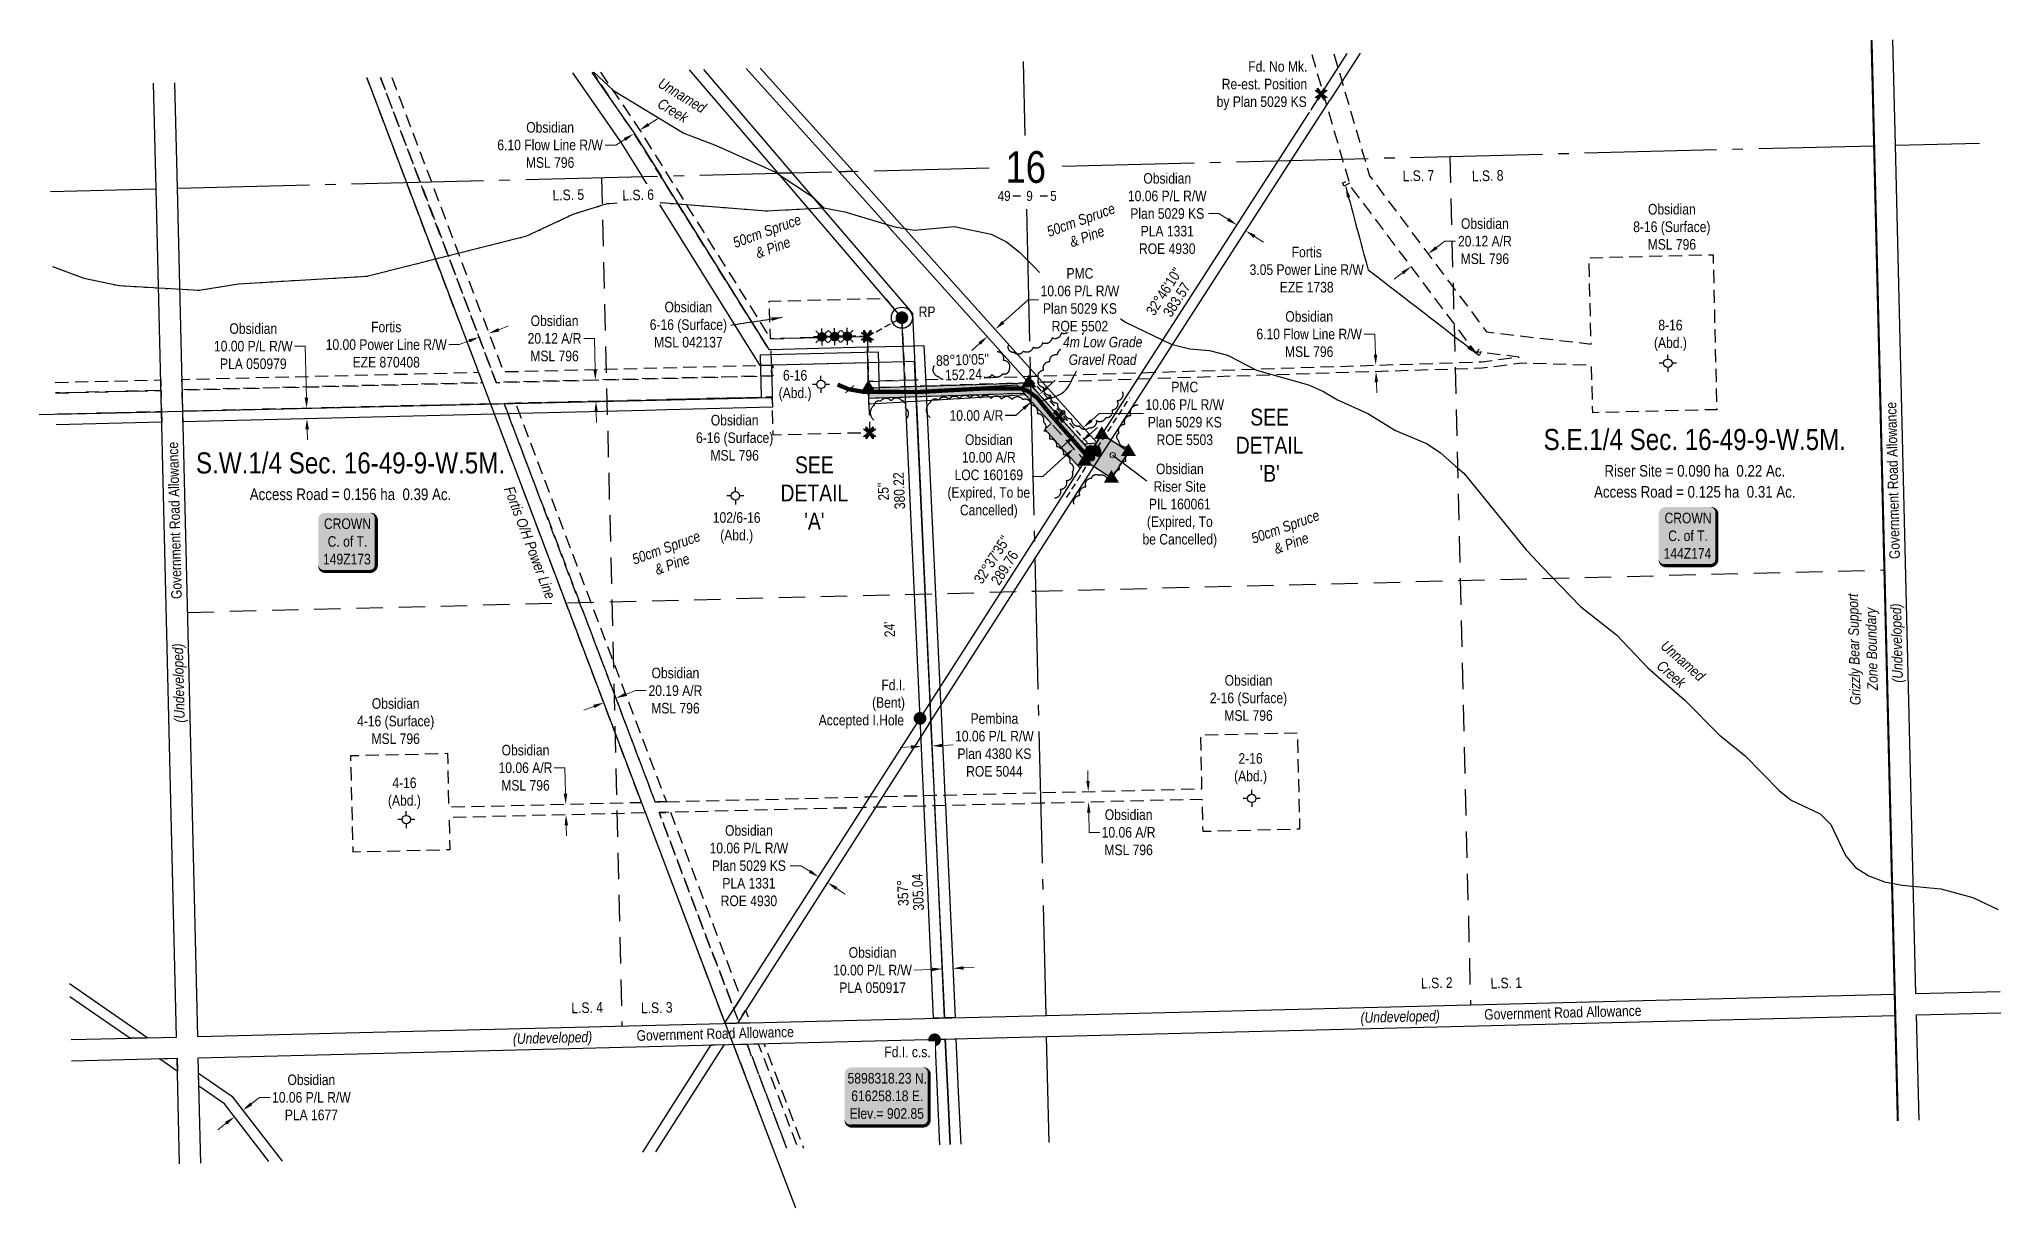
# Model space of a CAD drawing. Extents: x 611307 to 619201, y 5898107 to 5902906.
# Drawn here: x 615410 to 617268, y 5898159 to 5899266 of the extents above; entities that cross this region are included whole.
import ezdxf
from ezdxf.enums import TextEntityAlignment as Align

# ---------------------------------------------------------------- set-up
doc = ezdxf.new("R2010")
doc.units = 0
doc.header["$LTSCALE"] = 5
doc.header["$PDSIZE"] = 0.5
for name, pattern in [('0', [1, 1, 0]), ('DASHDOT2', [12.7, 6.35, -3.175, 0, -3.175]), ('foc-ACCESSROAD', [3.75, 2.5, -1.25]), ('foc-FLOWLINE', [3.75, 2.5, -1.25]), ('foc-LSD', [8, 5, -3]), ('foc-QUARTERLINE', [33, 25, -3, 2, -3]), ('foc-TIELINE', [1.875, 1.25, -0.625]), ('foc-TRAV', [1.875, 1.25, -0.625]), ('foc-WHEELTRACKS', [2, 0.4, -1.6]), ('UG_PIPE', [1.875, 1.25, -0.625])]:
    doc.linetypes.add(name, pattern=pattern)
doc.layers.get('Defpoints').update_dxf_attribs({"color": 9})
for name, color, linetype in [('10', 1, 'Continuous'), ('35', 37, 'Continuous'), ('9', 3, 'Continuous'), ('AS-OWNER', 7, 'Continuous'), ('AS-PIPE-UG', 44, 'UG_PIPE'), ('AS-POWER', 104, 'foc-POWER'), ('AS-ROADS', 254, 'Continuous'), ('AS-SYMBOL', 7, 'Continuous'), ('AS-WILDLIFE', 131, 'DASHDOT2'), ('C-AR', 13, 'foc-ACCESSROAD'), ('C-RW', 13, 'Continuous'), ('C-SYMBOL', 7, 'Continuous'), ('C-WS', 13, 'foc-ACCESSROAD'), ('C-WS-S', 8, 'Continuous'), ('DETAIL-T', 7, 'Continuous'), ('F-EZE', 190, 'foc-FLOWLINE'), ('F-RW', 190, 'Continuous'), ('F-WS-S', 8, 'Continuous'), ('L-AREAREQUIRED', 7, 'Continuous'), ('L-BD', 7, 'Continuous'), ('L-BD1', 253, 'Continuous'), ('L-MON', 1, 'Continuous'), ('L-QSEC', 8, 'foc-QUARTERLINE'), ('L-ROAD-T', 7, 'Continuous'), ('L-SEC', 7, 'Continuous'), ('L-SECLBL', 7, 'Continuous'), ('L-SECTION-LSD', 7, 'foc-LSD'), ('L-TIE', 7, 'foc-TIELINE'), ('P-PROPOSED', 10, 'Continuous'), ('P-PROPOSED-H', 21, 'Continuous'), ('P-TRAV', 4, 'foc-TRAV'), ('P-TXT', 4, 'Continuous'), ('ROE', 35, 'Continuous'), ('T-BUSH', 110, '0'), ('T-BUSH-T', 110, 'Continuous'), ('T-CREEK', 160, 'Continuous'), ('T-WATER-P3', 160, 'foc-WHEELTRACKS'), ('T-WATER-T', 170, 'Continuous')]:
    doc.layers.add(name, color=color, linetype=linetype)
for name, color, linetype, lineweight in [('AS-GENERAL', 48, 'Continuous', 18), ('C-AR-T', 13, 'Continuous', 9), ('C-FLOWLINE-T', 13, 'Continuous', 9), ('C-RW-T', 13, 'Continuous', 9), ('C-WS-T', 13, 'Continuous', 9), ('F-EZE-T', 190, 'Continuous', 9), ('F-RW-T', 190, 'Continuous', 9), ('F-WS-T', 190, 'Continuous', 9), ('T-TEXT', 48, 'Continuous', 18)]:
    doc.layers.add(name, color=color, linetype=linetype, lineweight=lineweight)
doc.layers.add('AS-PIPE-AG', color=7, linetype='Continuous', true_color=0x7d00fa)
doc.styles.add('100L', font='ARIALN.TTF', dxfattribs={"height": 11})
doc.styles.add('175L', font='ARIALN.TTF', dxfattribs={"height": 20})
doc.styles.add('240', font='ARIALN.TTF', dxfattribs={"height": 30})
doc.styles.add('80', font='ARIALN.TTF', dxfattribs={"height": 10})
doc.styles.add('80CG', font='ARIALN.TTF', dxfattribs={"height": 10})
doc.styles.add('80L', font='ARIALN.TTF', dxfattribs={"height": 10})
doc.styles.add('80LS', font='ARIALNI.TTF', dxfattribs={"height": 10})
doc.styles.add('foc-LtypeFont', font='ARIALN.TTF', dxfattribs={"height": 7.35})
doc.styles.add('SIMPLEX', font='ARIALN.TTF')
doc.styles.get("Standard").update_dxf_attribs({"font": 'ARIALN.TTF'})
doc.linetypes.add('foc-POWER', pattern='A,6,-1,["P",foc-LtypeFont,S=0.2,R=0,X=-0.625,Y=-0.75],-1.24,4', length=12.24)
doc.linetypes.add('foc-POWER-NOLINE', pattern='A,0,-4,["P",foc-LtypeFont,S=0.2,R=0,X=-0.625,Y=-0.75],-8.24', length=12.24)
doc.linetypes.add('foc-TOPO-flowdirection-NOLINE', pattern='A,0,[">",foc-LtypeFont,S=0.3,R=0,X=0,Y=-0.945],-20,[">",foc-LtypeFont,S=0.3,R=0,X=0,Y=-0.945],0', length=20)
doc.dimstyles.new('Compass 5 000', dxfattribs={"dimscale": 5, "dimtxt": 9, "dimasz": 2, "dimexe": 0.2, "dimexo": 0.0625, "dimgap": 0.5, "dimtad": 0, "dimtih": 1, "dimtoh": 1, "dimzin": 0, "dimdsep": 46, "dimtxsty": '80CG', "dimcen": 0.1, "dimse1": 1, "dimse2": 1, "dimclrd": 256, "dimclrt": 256, "dimaunit": 1, "dimadec": 4, "dimazin": 0, "dimtfac": 0.06, "dimtofl": 0, "dimtmove": 0, "dimatfit": 1, "dimfxl": 0.2, "dimtolj": 1, "dimtzin": 0, "dimlwd": -1, "dimarcsym": 0})

msp = doc.modelspace()

# ---------------------------------------------------------------- texts
at = {"layer": 'AS-POWER', "linetype": 'foc-POWER-NOLINE', "insert": (615874.794, 5898789.372), "char_height": 9.99624, "width": 112.45879, "attachment_point": 5, "rotation": 290.735497, "style": '80CG'}
msp.add_mtext('\\A1;{\\fArial Narrow|b0|i1|c0|p34;Fortis O/H Power Line}', dxfattribs=at)
at = {"layer": 'AS-WILDLIFE', "insert": (617138.788, 5898688.444), "char_height": 10, "attachment_point": 5, "rotation": 91.390556, "style": '240'}
msp.add_mtext_dynamic_manual_height_columns('{\\fArial Narrow|b0|i1|c0|p34;Grizzly Bear Support \\PZone Boundary}', width=144.70437, gutter_width=45, heights=[0], dxfattribs=at)
at = {"layer": 'C-SYMBOL', "color": 3, "style": '175L'}
for s, p in [('S.E.1/4 Sec. 16-49-9-W.5M.', (616978.141, 5898871.118)), ('S.W.1/4 Sec. 16-49-9-W.5M.', (615704.974, 5898848.91))]:
    msp.add_text(s, height=19.99248, dxfattribs=at).set_placement(p, align=Align.BOTTOM_CENTER)
at = {"layer": 'C-WS-T', "attachment_point": 5, "style": '80CG'}
for s, insert, char_height, width in [('\\A1;Obsidian\\P8-16 (Surface)\\PMSL 796', (616956.412, 5899088.635), 9.99624, 72.59657), ('\\A1;Obsidian\\P6-16 (Surface)\\PMSL 042137', (616024.968, 5898995.937), 9.99624, 72.59657), ('\\A1;8-16\\P(Abd.)', (616955.072, 5898985.731), 9.9962, 30.58645), ('\\A1;6-16\\P(Abd.)', (616126.035, 5898938.141), 9.9962, 30.58645), ('\\A1;Obsidian\\PRiser Site\\PPIL 160061\\P(Expired, To be Cancelled)', (616490.401, 5898824.431), 9.99624, 77.89471), ('\\A1;Obsidian\\P2-16 (Surface)\\PMSL 796', (616555.472, 5898642.131), 9.99624, 72.59657), ('\\A1;Obsidian\\P4-16 (Surface)\\PMSL 796', (615747.746, 5898620.185), 9.99624, 72.59657), ('\\A1;2-16\\P(Abd.)', (616557.399, 5898575.039), 9.9962, 30.58645), ('\\A1;4-16\\P(Abd.)', (615756.029, 5898551.898), 9.9962, 30.58645)]:
    msp.add_mtext(s, dxfattribs=dict(at, insert=insert, char_height=char_height, width=width))
at = {"layer": 'F-EZE-T', "insert": (616610.587, 5899048.034), "char_height": 9.99624, "width": 107.55613, "attachment_point": 5, "style": '80CG'}
msp.add_mtext('\\A1;Fortis\\P3.05 Power Line R/W\\PEZE 1738', dxfattribs=at)
at = {"layer": 'F-WS-T', "insert": (616070.685, 5898803.337), "char_height": 9.99624, "width": 30.58645, "attachment_point": 5, "style": '80CG'}
msp.add_mtext('\\A1;102/6-16\\P(Abd.)', dxfattribs=at)
at = {"layer": 'L-AREAREQUIRED', "color": 5, "style": '100L'}
for s, p in [('Riser Site = 0.090 ha  0.22 Ac.', (616978.141, 5898848.626)), ('Access Road = 0.156 ha  0.39 Ac.', (615704.974, 5898826.418)), ('Access Road = 0.125 ha  0.31 Ac.', (616978.141, 5898828.693))]:
    msp.add_text(s, height=10.99586, dxfattribs=at).set_placement(p, align=Align.BOTTOM_CENTER)
at = {"layer": 'L-BD', "style": '80L'}
for s, rotation, p in [('380.22', 92.5897, (616224.556, 5898838.555)), ("25''", 92.5897, (616209.577, 5898837.878)), ("32°37'35''", 57.3707, (616312.445, 5898773.259)), ('289.76', 57.3707, (616324.442, 5898765.578)), ("24'", 92.5897, (616215.425, 5898707.264)), ('357°', 92.5982, (616228.093, 5898457.443)), ('305.04', 92.5982, (616242.323, 5898458.089))]:
    msp.add_text(s, height=9.9963, rotation=rotation, dxfattribs=at).set_placement(p, align=Align.MIDDLE)
at = {"layer": 'L-BD1'}
for s, p in [('32°46\'10"', (616475.47, 5899027.414)), ('383.57', (616487.448, 5899019.704))]:
    msp.add_text(s, height=9.9963, rotation=57.230887, dxfattribs=at).set_placement(p, align=Align.MIDDLE_CENTER)
at = {"layer": 'L-BD1', "style": '80L'}
msp.add_text("88°10'05''", height=9.9963, rotation=1.8322, dxfattribs=at).set_placement((616284.67, 5898962.648), align=Align.MIDDLE)
at = {"layer": 'L-ROAD-T', "style": '80L'}
for rotation, p in [(91.373722, (617165.683, 5898848.241)), (91.373722, (615538.422, 5898810.383)), (1.42952, (616853.146, 5898344.072))]:
    msp.add_text('Government Road Allowance', height=9.99624, rotation=rotation, dxfattribs=at).set_placement(p, align=Align.MIDDLE_CENTER)
at = {"layer": 'T-BUSH-T', "char_height": 9.99963, "attachment_point": 1, "rotation": 20, "style": '80L'}
for insert in [(616065.483, 5899077.743), (616556.408, 5898797.469), (615970.034, 5898777.685)]:
    msp.add_mtext_dynamic_manual_height_columns('\\pi0.45027;{\\fArial Narrow|b0|i1|c0|p34;50cm Spruce\\P\\pi17.373;& Pine}', width=67.3101, gutter_width=50, heights=[0], dxfattribs=dict(at, insert=insert))
at = {"layer": 'T-TEXT', "style": '80LS'}
for rotation, p in [(91.373722, (617169.378, 5898694.155)), (91.373722, (615542.117, 5898656.298)), (1.42952, (616699.064, 5898340.227)), (1.42952, (615896.278, 5898320.192))]:
    msp.add_text('(Undeveloped)', height=9.99624, rotation=rotation, dxfattribs=at).set_placement(p, align=Align.MIDDLE_CENTER)
at = {"layer": 'T-WATER-T', "linetype": 'Continuous', "char_height": 9.99963, "attachment_point": 5, "style": '240'}
for insert, rotation in [((616014.692, 5899205.992), 328.706708), ((616961.409, 5898671.1), 318.739279)]:
    msp.add_mtext_dynamic_manual_height_columns('{\\fArial Narrow|b0|i1|c0|p34;Unnamed\\PCreek}', width=50.34202, gutter_width=45, heights=[0], dxfattribs=dict(at, insert=insert, rotation=rotation))

# ---------------------------------------------------------------- blocks, each defined once
blk = doc.blocks.new('L-SECLBL')
at = {"layer": '9', "color": 7}
for p, q in [((-5.1, -27.8), (-12.3, -27.8)), ((20.7, -27.8), (13.5, -27.8))]:
    blk.add_line(p, q, dxfattribs=at)
at = {"layer": '10', "color": 2, "style": 'SIMPLEX'}
blk.add_attdef('SEC', text='', height=30, dxfattribs=at).set_placement((0, 0), align=Align.MIDDLE)
at = {"layer": '10', "color": 5, "style": '80L'}
blk.add_attdef('TWP', text='', height=9.5, dxfattribs=at).set_placement((-14.4, -27.4), align=Align.MIDDLE_RIGHT)
blk.add_attdef('RGE', text='', height=9.5, dxfattribs=at).set_placement((3.6, -27.4), align=Align.MIDDLE_CENTER)
blk.add_attdef('MER', text='', height=9.5, dxfattribs=at).set_placement((23.2, -27.4), align=Align.MIDDLE_LEFT)
blk = doc.blocks.new('*D431')
at = {"layer": 'C-AR-T', "transparency": 16777216}
for p, q in [((616404.9, 5898891.9), (616412.3, 5898898.6)), ((616382.6, 5898871.9), (616360.6, 5898852.1)), ((616360.6, 5898852.1), (616350.6, 5898852.1))]:
    blk.add_line(p, q, dxfattribs=at)
for points in [[(616403.8, 5898893.2), (616406, 5898890.7), (616397.4, 5898885.3)], [(616381.4, 5898873.1), (616383.7, 5898870.6), (616390, 5898878.6)]]:
    blk.add_solid(points, dxfattribs=at)
at = {"layer": 'Defpoints', "color": 0, "transparency": 16777216}
for p in [(616376.5, 5898893.6), (616383.9, 5898900.3), (616390, 5898878.6)]:
    blk.add_point(p, dxfattribs=at)
at = {"layer": 'C-AR-T', "transparency": 16777216, "insert": (616309.5, 5898852.1), "char_height": 10, "attachment_point": 5, "style": '80CG'}
blk.add_mtext('\\A1;Obsidian\\P10.00 A/R\\PLOC 160169\\P(Expired, To be \\PCancelled)', dxfattribs=at)
blk = doc.blocks.new('*D432')
at = {"layer": 'C-AR-T', "transparency": 16777216}
for p, q in [((616733.5, 5899069), (616741.5, 5899075)), ((616741.5, 5899075), (616751.5, 5899075)), ((616701.4, 5899045), (616693.4, 5899039))]:
    blk.add_line(p, q, dxfattribs=at)
for points in [[(616732.5, 5899070.4), (616734.5, 5899067.7), (616725.5, 5899063)], [(616700.5, 5899046.3), (616702.4, 5899043.6), (616709.5, 5899051)]]:
    blk.add_solid(points, dxfattribs=at)
at = {"layer": 'Defpoints', "color": 0, "transparency": 16777216}
for p in [(616722.3, 5899067.3), (616725.5, 5899063), (616706.2, 5899055.3)]:
    blk.add_point(p, dxfattribs=at)
at = {"layer": 'C-AR-T', "transparency": 16777216, "insert": (616779.3, 5899075), "char_height": 10, "attachment_point": 5, "style": '80CG'}
blk.add_mtext('\\A1;Obsidian\\P20.12 A/R\\PMSL 796', dxfattribs=at)
blk = doc.blocks.new('*D433')
at = {"layer": 'C-AR-T', "transparency": 16777216}
for p, q in [((615936, 5898982.9), (615926, 5898982.9)), ((615936.7, 5898953.4), (615936, 5898982.9)), ((615937.6, 5898913.3), (615937.9, 5898903.3))]:
    blk.add_line(p, q, dxfattribs=at)
for points in [[(615938.3, 5898953.5), (615935, 5898953.4), (615936.9, 5898943.4)], [(615939.3, 5898913.4), (615936, 5898913.3), (615937.4, 5898923.3)]]:
    blk.add_solid(points, dxfattribs=at)
at = {"layer": 'Defpoints', "color": 0, "transparency": 16777216}
for p in [(615698.6, 5898937.7), (615936.9, 5898943.4), (615699.1, 5898917.6)]:
    blk.add_point(p, dxfattribs=at)
at = {"layer": 'C-AR-T', "transparency": 16777216, "insert": (615898.2, 5898982.9), "char_height": 10, "attachment_point": 5, "style": '80CG'}
blk.add_mtext('\\A1;Obsidian\\P20.12 A/R\\PMSL 796', dxfattribs=at)
blk = doc.blocks.new('*D434')
at = {"layer": 'C-AR-T', "transparency": 16777216}
for p, q in [((615935.5, 5898634.1), (615926.1, 5898630.6)), ((615965.6, 5898645.5), (615974.9, 5898649.1)), ((615974.9, 5898649.1), (615984.9, 5898649.1))]:
    blk.add_line(p, q, dxfattribs=at)
for points in [[(615934.9, 5898635.7), (615936.1, 5898632.6), (615944.8, 5898637.7)], [(615965, 5898647.1), (615966.2, 5898644), (615956.2, 5898642)]]:
    blk.add_solid(points, dxfattribs=at)
at = {"layer": 'Defpoints', "color": 0, "transparency": 16777216}
for p in [(615922.7, 5898696), (615934.1, 5898700.3), (615956.2, 5898642)]:
    blk.add_point(p, dxfattribs=at)
at = {"layer": 'C-AR-T', "transparency": 16777216, "insert": (616012.7, 5898649.1), "char_height": 10, "attachment_point": 5, "style": '80CG'}
blk.add_mtext('\\A1;Obsidian\\P20.19 A/R\\PMSL 796', dxfattribs=at)
blk = doc.blocks.new('*D435')
at = {"layer": 'C-FLOWLINE-T', "transparency": 16777216}
for p, q in [((616675.1, 5898987), (616665.1, 5898987)), ((616675.7, 5898967.5), (616675.1, 5898987)), ((616676.6, 5898941.4), (616676.9, 5898931.4))]:
    blk.add_line(p, q, dxfattribs=at)
for points in [[(616677.4, 5898967.6), (616674.1, 5898967.5), (616676, 5898957.5)], [(616678.2, 5898941.5), (616674.9, 5898941.4), (616676.2, 5898951.4)]]:
    blk.add_solid(points, dxfattribs=at)
at = {"layer": 'Defpoints', "color": 0, "transparency": 16777216}
for p in [(616527.4, 5898952.8), (616676.2, 5898951.4), (616527.6, 5898946.7)]:
    blk.add_point(p, dxfattribs=at)
at = {"layer": 'C-FLOWLINE-T', "transparency": 16777216, "insert": (616612.9, 5898987), "char_height": 10, "attachment_point": 5, "style": '80CG'}
blk.add_mtext('\\A1;Obsidian\\P6.10 Flow Line R/W\\PMSL 796', dxfattribs=at)
blk = doc.blocks.new('*D436')
at = {"layer": 'C-FLOWLINE-T', "transparency": 16777216}
for p, q in [((615987.2, 5899185.6), (615995.6, 5899190.9)), ((615964.7, 5899171.5), (615956.2, 5899166.2)), ((615956.2, 5899166.2), (615946.2, 5899166.2))]:
    blk.add_line(p, q, dxfattribs=at)
for points in [[(615963.8, 5899172.9), (615965.6, 5899170.1), (615973.2, 5899176.8)], [(615986.3, 5899187), (615988.1, 5899184.2), (615978.7, 5899180.3)]]:
    blk.add_solid(points, dxfattribs=at)
at = {"layer": 'Defpoints', "color": 0, "transparency": 16777216}
for p in [(615978.7, 5899180.3), (616046.9, 5899059.5), (616052.4, 5899062.9)]:
    blk.add_point(p, dxfattribs=at)
at = {"layer": 'C-FLOWLINE-T', "transparency": 16777216, "insert": (615894, 5899166.2), "char_height": 10, "attachment_point": 5, "style": '80CG'}
blk.add_mtext('\\A1;Obsidian\\P6.10 Flow Line R/W\\PMSL 796', dxfattribs=at)
blk = doc.blocks.new('*D437')
at = {"layer": 'C-FLOWLINE-T', "transparency": 16777216}
for p, q in [((615908, 5898576), (615898, 5898576)), ((615908.6, 5898551.5), (615908, 5898576)), ((615909.3, 5898521.4), (615909.6, 5898511.4))]:
    blk.add_line(p, q, dxfattribs=at)
for points in [[(615910.3, 5898551.5), (615906.9, 5898551.5), (615908.8, 5898541.5)], [(615911, 5898521.5), (615907.7, 5898521.4), (615909.1, 5898531.4)]]:
    blk.add_solid(points, dxfattribs=at)
at = {"layer": 'Defpoints', "color": 0, "transparency": 16777216}
for p in [(615868, 5898540.5), (615908.8, 5898541.5), (615868.2, 5898530.4)]:
    blk.add_point(p, dxfattribs=at)
at = {"layer": 'C-FLOWLINE-T', "transparency": 16777216, "insert": (615870.7, 5898576), "char_height": 10, "attachment_point": 5, "style": '80CG'}
blk.add_mtext('\\A1;Obsidian\\P10.06 A/R\\PMSL 796', dxfattribs=at)
blk = doc.blocks.new('*D438')
at = {"layer": 'C-FLOWLINE-T', "transparency": 16777216}
for p, q in [((616403.4, 5898563.5), (616403.2, 5898573.5)), ((616404.2, 5898533.5), (616404.6, 5898514.8)), ((616404.6, 5898514.8), (616414.6, 5898514.8))]:
    blk.add_line(p, q, dxfattribs=at)
for points in [[(616405.1, 5898563.5), (616401.8, 5898563.5), (616403.7, 5898553.5)], [(616405.8, 5898533.5), (616402.5, 5898533.4), (616403.9, 5898543.4)]]:
    blk.add_solid(points, dxfattribs=at)
at = {"layer": 'Defpoints', "color": 0, "transparency": 16777216}
for p in [(616402.3, 5898553.5), (616402.5, 5898543.4), (616403.7, 5898553.5)]:
    blk.add_point(p, dxfattribs=at)
at = {"layer": 'C-FLOWLINE-T', "transparency": 16777216, "insert": (616441.9, 5898514.8), "char_height": 10, "attachment_point": 5, "style": '80CG'}
blk.add_mtext('\\A1;Obsidian\\P10.06 A/R\\PMSL 796', dxfattribs=at)
blk = doc.blocks.new('*D439')
at = {"layer": 'C-RW-T', "transparency": 16777216}
for p, q in [((615662, 5898975.5), (615652, 5898975.5)), ((615663.2, 5898926.7), (615662, 5898975.5)), ((615663.9, 5898896.8), (615664.2, 5898886.8))]:
    blk.add_line(p, q, dxfattribs=at)
for points in [[(615664.9, 5898926.8), (615661.5, 5898926.7), (615663.4, 5898916.8)], [(615665.6, 5898896.9), (615662.2, 5898896.8), (615663.7, 5898906.8)]]:
    blk.add_solid(points, dxfattribs=at)
at = {"layer": 'Defpoints', "color": 0, "transparency": 16777216}
for p in [(615660.4, 5898916.7), (615663.4, 5898916.8), (615660.6, 5898906.7)]:
    blk.add_point(p, dxfattribs=at)
at = {"layer": 'C-RW-T', "transparency": 16777216, "insert": (615612.9, 5898975.5), "char_height": 10, "attachment_point": 5, "style": '80CG'}
blk.add_mtext('\\A1;Obsidian\\P10.00 P/L R/W\\PPLA 050979', dxfattribs=at)
blk = doc.blocks.new('*D440')
at = {"layer": 'C-RW-T', "transparency": 16777216}
for p, q in [((616255.6, 5898385), (616238.5, 5898384.2)), ((616285.5, 5898386.4), (616295.5, 5898386.8))]:
    blk.add_line(p, q, dxfattribs=at)
for points in [[(616255.5, 5898386.6), (616255.7, 5898383.3), (616265.6, 5898385.4)], [(616285.5, 5898388), (616285.6, 5898384.7), (616275.6, 5898385.9)]]:
    blk.add_solid(points, dxfattribs=at)
at = {"layer": 'Defpoints', "color": 0, "transparency": 16777216}
for p in [(616247.9, 5898765.8), (616257.9, 5898766.3), (616265.6, 5898385.4)]:
    blk.add_point(p, dxfattribs=at)
at = {"layer": 'C-RW-T', "transparency": 16777216, "insert": (616199.4, 5898384.2), "char_height": 10, "attachment_point": 5, "style": '80CG'}
blk.add_mtext('\\A1;Obsidian\\P10.00 P/L R/W\\PPLA 050917', dxfattribs=at)
blk = doc.blocks.new('*D441')
at = {"layer": 'C-RW-T', "transparency": 16777216}
for p, q in [((616131.4, 5898483.2), (616121.4, 5898483.2)), ((616139.9, 5898477.9), (616131.4, 5898483.2)), ((616165.2, 5898461.7), (616173.6, 5898456.3))]:
    blk.add_line(p, q, dxfattribs=at)
for points in [[(616140.8, 5898479.3), (616139, 5898476.5), (616148.3, 5898472.5)], [(616166.1, 5898463.1), (616164.3, 5898460.3), (616156.8, 5898467.1)]]:
    blk.add_solid(points, dxfattribs=at)
at = {"layer": 'Defpoints', "color": 0, "transparency": 16777216}
for p in [(616224.6, 5898592), (616233.1, 5898586.5), (616148.3, 5898472.5)]:
    blk.add_point(p, dxfattribs=at)
at = {"layer": 'C-RW-T', "transparency": 16777216, "insert": (616082.3, 5898483.2), "char_height": 10, "attachment_point": 5, "style": '80CG'}
blk.add_mtext('\\A1;Obsidian\\P10.06 P/L R/W\\PPlan 5029 KS\\PPLA 1331\\PROE 4930', dxfattribs=at)
blk = doc.blocks.new('*D442')
at = {"layer": 'C-RW-T', "transparency": 16777216}
for p, q in [((616527.5, 5899101.2), (616517.5, 5899101.2)), ((616536, 5899095.8), (616527.5, 5899101.2)), ((616561.2, 5899079.5), (616569.7, 5899074.1))]:
    blk.add_line(p, q, dxfattribs=at)
for points in [[(616536.9, 5899097.2), (616535.1, 5899094.4), (616544.4, 5899090.4)], [(616562.1, 5899080.9), (616560.3, 5899078.1), (616552.8, 5899084.9)]]:
    blk.add_solid(points, dxfattribs=at)
at = {"layer": 'Defpoints', "color": 0, "transparency": 16777216}
for p in [(616544.4, 5899090.4), (616511.3, 5899038.9), (616519.7, 5899033.5)]:
    blk.add_point(p, dxfattribs=at)
at = {"layer": 'C-RW-T', "transparency": 16777216, "insert": (616478.5, 5899101.2), "char_height": 10, "attachment_point": 5, "style": '80CG'}
blk.add_mtext('\\A1;Obsidian\\P10.06 P/L R/W\\PPlan 5029 KS\\PPLA 1331\\PROE 4930', dxfattribs=at)
blk = doc.blocks.new('*D443')
at = {"layer": 'C-RW-T', "transparency": 16777216}
for p, q in [((615610.9, 5898257.5), (615618.8, 5898263.6)), ((615618.8, 5898263.6), (615628.8, 5898263.6)), ((615587.1, 5898239.1), (615579.2, 5898233))]:
    blk.add_line(p, q, dxfattribs=at)
for points in [[(615586.1, 5898240.4), (615588.1, 5898237.8), (615595, 5898245.2)], [(615609.9, 5898258.8), (615611.9, 5898256.1), (615603, 5898251.4)]]:
    blk.add_solid(points, dxfattribs=at)
at = {"layer": 'Defpoints', "color": 0, "transparency": 16777216}
for p in [(615597, 5898242.6), (615603, 5898251.4), (615605, 5898248.7)]:
    blk.add_point(p, dxfattribs=at)
at = {"layer": 'C-RW-T', "transparency": 16777216, "insert": (615667.9, 5898263.6), "char_height": 10, "attachment_point": 5, "style": '80CG'}
blk.add_mtext('\\A1;Obsidian\\P10.06 P/L R/W\\PPLA 1677', dxfattribs=at)
blk = doc.blocks.new('*D444')
at = {"layer": 'Defpoints', "color": 0, "transparency": 16777216}
for p in [(615822.7, 5898994.7), (615832, 5898998.2), (615836, 5898987.7)]:
    blk.add_point(p, dxfattribs=at)
at = {"layer": 'F-EZE-T', "transparency": 16777216}
for p, q in [((615845.4, 5898991.2), (615854.7, 5898994.8)), ((615808, 5898977), (615798, 5898977)), ((615817.3, 5898980.6), (615808, 5898977))]:
    blk.add_line(p, q, dxfattribs=at)
for points in [[(615844.8, 5898992.8), (615846, 5898989.6), (615836, 5898987.7)], [(615816.7, 5898982.1), (615817.9, 5898979), (615826.7, 5898984.1)]]:
    blk.add_solid(points, dxfattribs=at)
at = {"layer": 'F-EZE-T', "transparency": 16777216, "insert": (615738.8, 5898977), "char_height": 10, "attachment_point": 5, "style": '80CG'}
blk.add_mtext('\\A1;Fortis\\P10.00 Power Line R/W\\PEZE 870408', dxfattribs=at)
blk = doc.blocks.new('*D445')
at = {"layer": 'Defpoints', "color": 0, "transparency": 16777216}
for p in [(616266.9, 5899030.8), (616274.3, 5899037.5), (616315.7, 5898991.6)]:
    blk.add_point(p, dxfattribs=at)
at = {"layer": 'F-RW-T', "transparency": 16777216}
for p, q in [((616323.1, 5898998.3), (616346.7, 5899019.5)), ((616346.7, 5899019.5), (616356.7, 5899019.5)), ((616300.8, 5898978.2), (616293.3, 5898971.5))]:
    blk.add_line(p, q, dxfattribs=at)
for points in [[(616299.7, 5898979.4), (616301.9, 5898976.9), (616308.2, 5898984.8)], [(616322, 5898999.5), (616324.2, 5898997), (616315.7, 5898991.6)]]:
    blk.add_solid(points, dxfattribs=at)
at = {"layer": 'F-RW-T', "transparency": 16777216, "insert": (616395.8, 5899019.5), "char_height": 10, "attachment_point": 5, "style": '80CG', "bg_fill": 3, "box_fill_scale": 1.1, "bg_fill_color": 256, "bg_fill_true_color": 13158600, "bg_fill_transparency": 0}
blk.add_mtext('\\A1;PMC\\P10.06 P/L R/W\\PPlan 5029 KS\\PROE 5502', dxfattribs=at)
blk = doc.blocks.new('*D446')
at = {"layer": 'Defpoints', "color": 0, "transparency": 16777216}
for p in [(616390, 5898893.5), (616397.5, 5898900.2), (616399.1, 5898898.4)]:
    blk.add_point(p, dxfattribs=at)
at = {"layer": 'F-RW-T', "transparency": 16777216}
for p, q in [((616406.6, 5898905.1), (616414, 5898911.8)), ((616456, 5898911.8), (616414, 5898911.8)), ((616384.2, 5898885), (616376.8, 5898878.3))]:
    blk.add_line(p, q, dxfattribs=at)
for points in [[(616405.4, 5898906.3), (616407.7, 5898903.9), (616399.1, 5898898.4)], [(616383.1, 5898886.2), (616385.3, 5898883.8), (616391.7, 5898891.7)]]:
    blk.add_solid(points, dxfattribs=at)
at = {"layer": 'F-RW-T', "transparency": 16777216, "insert": (616495.1, 5898911.8), "char_height": 10, "attachment_point": 5, "style": '80CG'}
blk.add_mtext('\\A1;PMC\\P10.06 P/L R/W\\PPlan 5029 KS\\PROE 5503', dxfattribs=at)
blk = doc.blocks.new('*D447')
at = {"layer": 'Defpoints', "color": 0, "transparency": 16777216}
for p in [(616240.1, 5898715.8), (616250.2, 5898716.3), (616245.7, 5898596.2)]:
    blk.add_point(p, dxfattribs=at)
at = {"layer": 'F-RW-T', "transparency": 16777216}
for p, q in [((616235.7, 5898595.8), (616225.7, 5898595.3)), ((616265.7, 5898597.1), (616275.7, 5898597.6))]:
    blk.add_line(p, q, dxfattribs=at)
for points in [[(616235.6, 5898597.4), (616235.8, 5898594.1), (616245.7, 5898596.2)], [(616265.6, 5898598.8), (616265.8, 5898595.5), (616255.7, 5898596.7)]]:
    blk.add_solid(points, dxfattribs=at)
at = {"layer": 'F-RW-T', "transparency": 16777216, "insert": (616314.8, 5898597.6), "char_height": 10, "attachment_point": 5, "style": '80CG'}
blk.add_mtext('\\A1;Pembina\\P10.06 P/L R/W\\PPlan 4380 KS\\PROE 5044', dxfattribs=at)
blk = doc.blocks.new('*U426')
h = blk.add_hatch(color=255)
edge = h.paths.add_edge_path()
edge.add_line((-21.5, -28.5), (21.5, -28.5))
edge.add_arc((21.5, -22.5), 6, 270, 360)
edge.add_line((27.5, -22.5), (27.5, 21))
edge.add_arc((21.5, 21), 6, 0, 90)
edge.add_line((21.5, 27), (-21.5, 27))
edge.add_arc((-21.5, 21), 6, 90, 180)
edge.add_line((-27.5, 21), (-27.5, -22.5))
edge.add_arc((-21.5, -22.5), 6, 180, 270)
at = {"color": 14, "flags": 128}
blk.add_lwpolyline([(-21.5, -28.5, 3, 3, 0), (21.5, -28.5, 3, 3, 0.414214), (27.5, -22.5, 3, 3, 0), (27.5, 21, 3, 0, 0.414214), (21.5, 27, 0, 0, 0), (-21.5, 27, 0, 0, 0.414214), (-27.5, 21, 0, 0, 0), (-27.5, -22.5, 0, 3, 0.414214)], format="xyseb", close=True, dxfattribs=at)
at = {"color": 14, "style": '80'}
blk.add_attdef('ENTER_TEXT_001', (-26.8, -4.9), '', height=10, dxfattribs=at)
blk = doc.blocks.new('GABD')
for p, q in [((-0.81, 0), (-1.62, 0)), ((0, 0.81), (0, 1.62)), ((1.62, 0), (0.81, 0)), ((0, -0.81), (0, -1.62))]:
    blk.add_line(p, q)
blk.add_circle((0, 0), 0.8)
blk = doc.blocks.new('GAS')
h = blk.add_hatch(color=255)
h.dxf.hatch_style = 1
edge = h.paths.add_edge_path()
edge.add_arc((0, 0), 0.9, 0, 360)
for p, q in [((-0.81, 0), (-1.62, 0)), ((-0.57, 0.57), (-1.14, 1.14)), ((0, 0.81), (0, 1.62)), ((0.57, 0.57), (1.14, 1.14)), ((1.62, 0), (0.81, 0)), ((-0.57, -0.57), (-1.14, -1.14)), ((0, -0.81), (0, -1.62)), ((1.14, -1.14), (0.57, -0.57))]:
    blk.add_line(p, q)
blk.add_circle((0, 0), 0.8)
blk = doc.blocks.new('fdia')
at = {"color": 255, "const_width": 1}
blk.add_lwpolyline([(-0.5, 0, 1), (0.5, 0, 1)], format="xyb", close=True, dxfattribs=at)
blk = doc.blocks.new('Fdiaa')
blk.add_blockref('fdia', (0, 0))
blk = doc.blocks.new('fdib')
at = {"color": 1, "const_width": 1.6}
blk.add_lwpolyline([(-0.4, 0, 1), (0.4, 0, 1)], format="xyb", close=True, dxfattribs=at)
at = {"color": 1}
blk.add_circle((0, 0), 0.8, dxfattribs=at)
blk = doc.blocks.new('Fdibb')
blk.add_blockref('fdib', (0, 0))
blk = doc.blocks.new('fdicc')
for name in ['Fdibb', 'Fdiaa']:
    blk.add_blockref(name, (0, 0))
blk = doc.blocks.new('FDI')
blk.add_blockref('fdicc', (0, 0))
blk = doc.blocks.new('TRIA')
blk.add_hatch(color=255).paths.add_polyline_path([(-0.04, 1.52), (-1.47, -0.87), (1.39, -0.87)])
blk = doc.blocks.new('TRIAA')
blk.add_blockref('TRIA', (0, 0))
blk = doc.blocks.new('TRIB')
at = {"color": 1}
blk.add_lwpolyline([(-1.12, -0.67), (-0.04, 1.13), (1.04, -0.67)], close=True, dxfattribs=at)
blk = doc.blocks.new('TRIBB')
blk.add_blockref('TRIB', (0, 0))
blk = doc.blocks.new('TRICC')
for name in ['TRIAA', 'TRIBB']:
    blk.add_blockref(name, (0, 0))
blk = doc.blocks.new('plspike')
blk.add_blockref('TRICC', (0, 0))
blk = doc.blocks.new('PIG')
h = blk.add_hatch(color=255)
h.dxf.hatch_style = 1
edge = h.paths.add_edge_path()
edge.add_arc((0, 0), 0.85, 0, 360)
at = {"layer": 'AS-SYMBOL'}
h = blk.add_hatch(color=13, dxfattribs=at)
h.dxf.hatch_style = 1
h.paths.add_polyline_path([(-0.1, 0, 1), (-0.55, 0, 1)])
h = blk.add_hatch(color=13, dxfattribs=at)
h.dxf.hatch_style = 1
h.paths.add_polyline_path([(0.1, 0, 1), (0.55, 0, 1)])
at = {"layer": 'AS-SYMBOL', "color": 13}
for centre, radius in [((0, 0), 0.75), ((-0.33, 0), 0.225), ((0.33, 0), 0.225)]:
    blk.add_circle(centre, radius, dxfattribs=at)
blk = doc.blocks.new('RISER')
h = blk.add_hatch(color=255)
h.dxf.hatch_style = 1
edge = h.paths.add_edge_path()
edge.add_arc((0, 0), 0.7, 0, 360)
blk.add_hatch(color=13).paths.add_polyline_path([(0.58, -0.15), (-0.58, -0.15, 0.774597)])
at = {"color": 13}
blk.add_line((-0.58, -0.15), (0.58, -0.15), dxfattribs=at)
blk.add_circle((0, 0), 0.6, dxfattribs=at)
blk = doc.blocks.new('VALVE')
h = blk.add_hatch(color=255)
h.dxf.hatch_style = 1
edge = h.paths.add_edge_path()
edge.add_line((-0.33, 0.24), (-1.2, 0.59))
edge.add_line((-1.2, 0.59), (-1.2, -0.59))
edge.add_line((-1.2, -0.59), (-0.33, -0.24))
edge.add_arc((0, 0), 0.411, 215.8775, 324.1225)
edge.add_line((0.33, -0.24), (1.2, -0.59))
edge.add_line((1.2, -0.59), (1.2, 0.59))
edge.add_line((1.2, 0.59), (0.33, 0.24))
edge.add_arc((0, 0), 0.411, 35.8775, 144.1225)
at = {"color": 48}
for p, q in [((-1.1, 0.44), (-1.1, -0.44)), ((-0.29, 0.12), (-1.1, 0.44)), ((0.29, 0.12), (1.1, 0.44)), ((1.1, 0.44), (1.1, -0.44)), ((-1.1, -0.44), (-0.29, -0.12)), ((1.1, -0.44), (0.29, -0.12))]:
    blk.add_line(p, q, dxfattribs=at)
for radius in [0.311, 0.11]:
    blk.add_circle((0, 0), radius, dxfattribs=at)
blk = doc.blocks.new('TEMP')
h = blk.add_hatch(color=255)
h.dxf.hatch_style = 1
h.paths.add_polyline_path([(0, 0.25), (-0.67, 1.15), (-0.67, 0.67), (-1.15, 0.67), (-0.25, 0), (-1.15, -0.67), (-0.67, -0.67), (-0.67, -1.15), (0, -0.25), (0.67, -1.15), (0.67, -0.67), (1.15, -0.67), (0.25, 0), (1.15, 0.67), (0.67, 0.67), (0.67, 1.15)])
h.paths.add_polyline_path([(0.57, 0.85), (0.57, 0.57), (0.85, 0.57), (0.08, 0), (0.85, -0.57), (0.57, -0.57), (0.57, -0.85), (0, -0.08), (-0.57, -0.85), (-0.57, -0.57), (-0.85, -0.57), (-0.08, 0), (-0.85, 0.57), (-0.57, 0.57), (-0.57, 0.85), (0, 0.08)], flags=16)
h = blk.add_hatch(color=1)
h.dxf.hatch_style = 1
h.paths.add_polyline_path([(0, 0.08), (-0.57, 0.85), (-0.57, 0.57), (-0.85, 0.57), (-0.08, 0), (-0.85, -0.57), (-0.57, -0.57), (-0.57, -0.85), (0, -0.08), (0.57, -0.85), (0.57, -0.57), (0.85, -0.57), (0.08, 0), (0.85, 0.57), (0.57, 0.57), (0.57, 0.85)])
at = {"color": 1}
for p, q in [((-0.08, 0), (0.08, 0)), ((0, 0.08), (0, -0.08))]:
    blk.add_line(p, q, dxfattribs=at)
at = {"color": 255, "flags": 128}
blk.add_lwpolyline([(-0.25, 0), (-1.15, 0.67), (-0.67, 0.67), (-0.67, 1.15), (0, 0.25), (0.67, 1.15), (0.67, 0.67), (1.15, 0.67), (0.25, 0), (1.15, -0.67), (0.67, -0.67), (0.67, -1.15), (0, -0.25), (-0.67, -1.15), (-0.67, -0.67), (-1.15, -0.67)], close=True, dxfattribs=at)
at = {"color": 1, "flags": 128}
blk.add_lwpolyline([(-0.08, 0), (-0.85, 0.57), (-0.57, 0.57), (-0.57, 0.85), (0, 0.08), (0.57, 0.85), (0.57, 0.57), (0.85, 0.57), (0.08, 0), (0.85, -0.57), (0.57, -0.57), (0.57, -0.85), (0, -0.08), (-0.57, -0.85), (-0.57, -0.57), (-0.85, -0.57)], close=True, dxfattribs=at)
blk = doc.blocks.new('*U466')
at = {"layer": '35', "color": 3}
blk.add_circle((0, 0), 10, dxfattribs=at)
at = {"layer": '35', "color": 3, "style": '80'}
blk.add_attdef('RP_001', (15.9, 0.6), '', height=10, dxfattribs=at)
blk = doc.blocks.new('*U452')
h = blk.add_hatch(color=254)
edge = h.paths.add_edge_path()
edge.add_line((-34, -28.5), (34, -28.5))
edge.add_arc((34, -22.5), 6, 270, 360)
edge.add_line((40, -22.5), (40, 21))
edge.add_arc((34, 21), 6, 0, 90)
edge.add_line((34, 27), (-34, 27))
edge.add_arc((-34, 21), 6, 90, 180)
edge.add_line((-40, 21), (-40, -22.5))
edge.add_arc((-34, -22.5), 6, 180, 270)
at = {"color": 1, "flags": 128}
blk.add_lwpolyline([(-34, -28.5, 3, 3, 0), (34, -28.5, 3, 3, 0.414214), (40, -22.5, 3, 3, 0), (40, 21, 3, 0, 0.414214), (34, 27, 0, 0, 0), (-34, 27, 0, 0, 0.414214), (-40, 21, 0, 0, 0), (-40, -22.5, 0, 3, 0.414214)], format="xyseb", close=True, dxfattribs=at)
blk.add_lwpolyline([(22.2, -22.3, 0, 10, 0), (0, 0, 5, 5, 0)], format="xyseb", dxfattribs=at)
at = {"color": 1, "style": '80'}
blk.add_attdef('ENTER_TEXT_001', (-36, -5), '', height=10, dxfattribs=at)
blk = doc.blocks.new('*D459')
at = {"layer": 'Defpoints', "color": 0, "transparency": 16777216}
for p in [(616357.4, 5898929.8), (616372.3, 5898913.3), (616364.9, 5898906.6)]:
    blk.add_point(p, dxfattribs=at)
at = {"layer": 'P-TXT', "transparency": 16777216}
for p, q in [((616364.9, 5898936.5), (616372.3, 5898943.2)), ((616342.5, 5898916.5), (616335.1, 5898909.8)), ((616335.1, 5898909.8), (616325.1, 5898909.8))]:
    blk.add_line(p, q, dxfattribs=at)
for points in [[(616363.7, 5898937.7), (616366, 5898935.3), (616357.4, 5898929.8)], [(616341.4, 5898917.7), (616343.6, 5898915.2), (616350, 5898923.1)]]:
    blk.add_solid(points, dxfattribs=at)
at = {"layer": 'P-TXT', "transparency": 16777216, "insert": (616297.8, 5898909.8), "char_height": 10, "attachment_point": 5, "style": '80CG', "bg_fill": 3, "box_fill_scale": 1.1, "bg_fill_color": 256, "bg_fill_true_color": 13158600, "bg_fill_transparency": 0}
blk.add_mtext('\\A1;10.00 A/R', dxfattribs=at)

# ---------------------------------------------------------------- dimensions: what is measured, and where the dimension line sits
at = {"layer": 'C-AR-T'}
dim = msp.add_aligned_dim(p1=(616706.247, 5899055.254), p2=(616722.335, 5899067.316), distance=-5.342, text='Obsidian\\P20.12 A/R\\PMSL 796', dimstyle='Compass 5 000', dxfattribs=at)
dim.commit()
dim.dimension.update_dxf_attribs({"geometry": '*D432', "text_midpoint": (616779.278, 5899075.038)})
for base, p1, p2, angle, text, picture, middle in [((615936.903, 5898943.447), (615699.122, 5898917.608), (615698.64, 5898937.734), 91.373582, 'Obsidian\\P20.12 A/R\\PMSL 796', '*D433', (615898.222, 5898982.86)), ((616390.002, 5898878.566), (616383.946, 5898900.287), (616376.499, 5898893.6), 221.928235, 'Obsidian\\P10.00 A/R\\PLOC 160169\\P(Expired, To be \\PCancelled)', '*D431', (616309.498, 5898852.127)), ((615956.229, 5898641.993), (615922.737, 5898696.003), (615934.147, 5898700.322), 20.735407, 'Obsidian\\P20.19 A/R\\PMSL 796', '*D434', (616012.669, 5898649.074))]:
    dim = msp.add_linear_dim(base=base, p1=p1, p2=p2, angle=angle, text=text, dimstyle='Compass 5 000', dxfattribs=at)
    dim.commit()
    dim.dimension.update_dxf_attribs({"geometry": picture, "text_midpoint": middle, "dimtype": 161})
at = {"layer": 'C-FLOWLINE-T'}
for base, p1, p2, angle, picture, middle in [((615908.83, 5898541.498), (615868.247, 5898530.444), (615868.003, 5898540.507), 91.390568, '*D437', (615870.712, 5898575.984)), ((616403.673, 5898553.511), (616402.496, 5898543.414), (616402.252, 5898553.477), 91.390622, '*D438', (616441.895, 5898514.766))]:
    dim = msp.add_linear_dim(base=base, p1=p1, p2=p2, angle=angle, text='Obsidian\\P10.06 A/R\\PMSL 796', dimstyle='Compass 5 000', dxfattribs=at)
    dim.commit()
    dim.dimension.update_dxf_attribs({"geometry": picture, "text_midpoint": middle, "dimtype": 161})
at = {"layer": 'C-RW-T'}
for base, p1, p2, angle, text, picture, middle in [((616544.368, 5899090.366), (616519.745, 5899033.451), (616511.285, 5899038.888), 147.272703, 'Obsidian\\P10.06 P/L R/W\\PPlan 5029 KS\\PPLA 1331\\PROE 4930', '*D442', (616478.457, 5899101.179)), ((615663.437, 5898916.752), (615660.622, 5898906.736), (615660.384, 5898916.679), 91.373704, 'Obsidian\\P10.00 P/L R/W\\PPLA 050979', '*D439', (615612.943, 5898975.476)), ((616265.564, 5898385.44), (616257.853, 5898766.266), (616247.858, 5898765.8), 182.665213, 'Obsidian\\P10.00 P/L R/W\\PPLA 050917', '*D440', (616199.435, 5898384.181)), ((616148.283, 5898472.483), (616233.069, 5898586.546), (616224.596, 5898591.958), 147.43204, 'Obsidian\\P10.06 P/L R/W\\PPlan 5029 KS\\PPLA 1331\\PROE 4930', '*D441', (616082.342, 5898483.249))]:
    dim = msp.add_linear_dim(base=base, p1=p1, p2=p2, angle=angle, text=text, dimstyle='Compass 5 000', dxfattribs=at)
    dim.commit()
    dim.dimension.update_dxf_attribs({"geometry": picture, "text_midpoint": middle, "dimtype": 161})
dim = msp.add_aligned_dim(p1=(615597.008, 5898242.595), p2=(615604.973, 5898248.749), distance=3.292, text='Obsidian\\P10.06 P/L R/W\\PPLA 1677', dimstyle='Compass 5 000', dxfattribs=at)
dim.commit()
dim.dimension.update_dxf_attribs({"geometry": '*D443', "text_midpoint": (615667.873, 5898263.581)})
at = {"layer": 'F-EZE-T'}
dim = msp.add_linear_dim(base=(615836.033, 5898987.66), p1=(615822.676, 5898994.666), p2=(615832.032, 5898998.214), angle=20.762956, text='Fortis\\P10.00 Power Line R/W\\PEZE 870408', dimstyle='Compass 5 000', dxfattribs=at)
dim.commit()
dim.dimension.update_dxf_attribs({"geometry": '*D444', "text_midpoint": (615738.835, 5898977.023), "dimtype": 161})
at = {"layer": 'F-RW-T'}
dim = msp.add_linear_dim(base=(616245.686, 5898596.217), p1=(616250.162, 5898716.299), p2=(616240.118, 5898715.831), angle=182.665202, text='Pembina\\P10.06 P/L R/W\\PPlan 4380 KS\\PROE 5044', dimstyle='Compass 5 000', dxfattribs=at)
dim.commit()
dim.dimension.update_dxf_attribs({"geometry": '*D447', "text_midpoint": (616314.795, 5898597.615), "dimtype": 161})

# ---------------------------------------------------------------- hatches: boundary and pattern name
at = {"layer": 'P-PROPOSED-H'}
h = msp.add_hatch(color=256, dxfattribs=at)
h.dxf.hatch_style = 1
h.paths.add_polyline_path([(616406.134, 5898875.557), (616400.542, 5898866.822), (616400.518, 5898866.784), (616396.069, 5898859.835), (616392.746, 5898863.536), (616362.692, 5898897.006), (616368.643, 5898902.349), (616343.128, 5898930.764), (616195.813, 5898926.051), (616195.574, 5898936.045), (616347.458, 5898940.904), (616399.455, 5898882.995), (616411.544, 5898883.963)])
h = msp.add_hatch(color=256, dxfattribs=at)
h.dxf.hatch_style = 1
h.paths.add_polyline_path([(616400.518, 5898866.784), (616416.687, 5898892.041), (616441.994, 5898875.84), (616425.825, 5898850.584)])

# ---------------------------------------------------------------- linework, layer by layer
at = {"layer": 'AS-GENERAL', "const_width": 1, "flags": 128}
msp.add_lwpolyline([(616173.656, 5898931.211), (616182.055, 5898938.451)], dxfattribs=at)
at = {"layer": 'AS-PIPE-AG', "flags": 128}
for points in [[(616405.487, 5898872.968), (616408.408, 5898877.614), (616409.859, 5898876.705), (616409.949, 5898876.638)], [(616408.041, 5898875.375), (616406.821, 5898873.484), (616406.2, 5898873.868)], [(616406.464, 5898869.813), (616406.848, 5898870.451), (616411.336, 5898877.47), (616411.664, 5898878.154)], [(616407.307, 5898875.858), (616409.447, 5898874.516)]]:
    msp.add_lwpolyline(points, dxfattribs=at)
at = {"layer": 'AS-PIPE-UG', "flags": 128}
for points in [[(616409.427, 5898877.15), (616400.544, 5898886.736), (616385.906, 5898903.059), (616365.76, 5898925.742), (616354.387, 5898938.461), (616350.468, 5898943.003)], [(616412.161, 5898878.859), (616416.932, 5898886.316), (616430.568, 5898907.309), (616442.977, 5898926.749)], [(616406.068, 5898869.165), (616401.236, 5898861.159), (616393.717, 5898849.002), (616382.639, 5898831.606)]]:
    msp.add_lwpolyline(points, dxfattribs=at)
at = {"layer": 'AS-POWER', "linetype": 'foc-POWER-NOLINE', "flags": 128}
msp.add_lwpolyline([(615410.156, 5898910.678), (615546.077, 5898913.938), (616103.694, 5898926.889)], dxfattribs=at)
at = {"layer": 'AS-ROADS', "const_width": 3.999, "flags": 128}
msp.add_lwpolyline([(616166.227, 5898939.142), (616176.9, 5898934.743), (616190.878, 5898932.297), (616215.669, 5898932.253), (616242.262, 5898932.064), (616270.962, 5898933.669), (616302.883, 5898935.35), (616331.458, 5898935.436), (616340.01, 5898935.395), (616346.117, 5898933.331), (616355.203, 5898926.721), (616368.085, 5898910.652), (616400.592, 5898873.733)], dxfattribs=at)
at = {"layer": 'AS-WILDLIFE', "const_width": 2, "flags": 128}
msp.add_lwpolyline([(617145.549, 5899265.469), (617147.976, 5899165.535), (617167.496, 5898361.46), (617167.984, 5898341.357), (617170.418, 5898241.424)], dxfattribs=at)
at = {"layer": 'C-AR', "flags": 128}
msp.add_lwpolyline([(616347.458, 5898940.904), (616406.134, 5898875.557), (616400.542, 5898866.822), (616343.128, 5898930.764), (616195.813, 5898926.051), (616195.574, 5898936.045), (616204.946, 5898936.345), (616347.458, 5898940.904)], close=True, dxfattribs=at)
at = {"layer": 'C-RW'}
for points in [[(616624.224, 5899214.458), (616649.036, 5899253.015)], [(616661.191, 5899253.319), (616632.68, 5899209.016)], [(616244.354, 5898622.842), (616406.134, 5898875.557), (616624.224, 5899214.458)], [(616252.823, 5898617.42), (616414.597, 5898870.125), (616632.68, 5899209.016)], [(615426.039, 5898911.059), (615525.972, 5898913.456), (615526.212, 5898903.453), (615426.278, 5898901.056)], [(616252.823, 5898617.42), (616071.457, 5898334.109), (616059.322, 5898333.806), (616244.354, 5898622.842)], [(615438.977, 5898371.494), (615512.878, 5898320.174), (615495.835, 5898319.755), (615439.276, 5898359.031)], [(616272.886, 5898219.025), (616270.609, 5898268.512), (616268.291, 5898318.894), (616278.291, 5898319.145), (616280.599, 5898268.971), (616282.885, 5898219.275)], [(615981.776, 5898211.76), (616046.65, 5898313.355), (616058.773, 5898313.657), (615993.898, 5898212.063)], [(615627.659, 5898202.923), (615585.498, 5898257.492), (615561.417, 5898274.216), (615561.118, 5898286.679), (615592.515, 5898264.874), (615640.138, 5898203.234)]]:
    msp.add_lwpolyline(points, dxfattribs=at)
for points in [[(616204.759, 5898970.093), (616205.69, 5898931.144), (616230.028, 5898932.574), (616231.725, 5898932.676), (616240.066, 5898933.187), (616250.05, 5898933.912), (616264.923, 5898934.709), (616335.957, 5898939.059), (616344.51, 5898929.559), (616265.371, 5898924.713), (616250.52, 5898923.804), (616240.531, 5898923.192), (616232.338, 5898922.69), (616230.493, 5898922.579), (616195.945, 5898920.521), (616195.574, 5898936.045), (616195.005, 5898959.844), (616104.808, 5898957.66), (616103.626, 5898957.63), (616103.869, 5898947.452), (616104.35, 5898927.326), (616104.583, 5898917.613), (616004.595, 5898915.163), (615984.551, 5898914.672), (615864.871, 5898911.654), (615854.251, 5898911.368), (615841.284, 5898911.162), (615546.316, 5898903.935), (615546.077, 5898913.938), (615837.587, 5898920.928), (615850.514, 5898921.239), (615861.116, 5898921.493), (615984.313, 5898924.448), (616004.361, 5898924.928), (616094.357, 5898927.086), (616093.392, 5898967.466), (616101.575, 5898967.66), (616204.759, 5898970.093)], [(615540.961, 5898288.422), (615540.735, 5898288.579), (615525.004, 5898299.502), (615523.813, 5898300.328), (615540.666, 5898300.744), (615540.961, 5898288.422)]]:
    msp.add_lwpolyline(points, close=True, dxfattribs=at)
at = {"layer": 'C-WS', "flags": 128}
for points in [[(616195.428, 5898942.141), (616194.407, 5898984.843), (616102.808, 5898982.647), (616101.541, 5899018.262), (616211.588, 5899020.87), (616215.173, 5899016.681), (616220.48, 5899010.477), (616227.181, 5899002.531), (616229.866, 5898943.243), (616195.428, 5898942.141)], [(616441.982, 5898875.848), (616425.831, 5898850.589), (616400.537, 5898866.784), (616416.691, 5898892.054), (616441.982, 5898875.848)]]:
    msp.add_lwpolyline(points, close=True, dxfattribs=at)
for points in [[(615425.556, 5898931.185), (615525.49, 5898933.582), (615525.972, 5898913.456), (615426.039, 5898911.059)], [(616105.247, 5898214.841), (616067.645, 5898313.879), (616080.568, 5898314.201), (616118.171, 5898215.164)]]:
    msp.add_lwpolyline(points, dxfattribs=at)
at = {"layer": 'F-EZE', "flags": 128}
for points in [[(616651.193, 5899130.056), (616645.932, 5899127.341), (616644.537, 5899130.045), (616650.324, 5899133.03), (616651.193, 5899130.056)], [(616775.94, 5898970.382), (616773.931, 5898966.768), (616771.273, 5898968.245), (616773.897, 5898972.971), (616775.94, 5898970.382)], [(615826.262, 5898950.802), (615830.022, 5898940.884), (615545.594, 5898934.064), (615545.354, 5898944.066), (615826.262, 5898950.802)], [(616002.851, 5898547.101), (616004.1, 5898543.811), (615993.495, 5898543.554), (615854.271, 5898911.312), (615850.514, 5898921.238), (615861.116, 5898921.492), (615864.873, 5898911.567), (616002.851, 5898547.101)], [(616083.602, 5898334.393), (616073, 5898334.128), (616072.433, 5898335.633), (616079.152, 5898346.13), (616083.602, 5898334.393)]]:
    msp.add_lwpolyline(points, close=True, dxfattribs=at)
for points in [[(615425.316, 5898941.188), (615525.25, 5898943.584), (615525.49, 5898933.582), (615425.556, 5898931.185)], [(616118.171, 5898215.164), (616080.568, 5898314.201), (616091.167, 5898314.466), (616096.456, 5898314.598), (616134.061, 5898215.561)], [(616118.171, 5898215.164), (616080.568, 5898314.201), (616091.17, 5898314.466), (616128.772, 5898215.429)]]:
    msp.add_lwpolyline(points, dxfattribs=at)
at = {"layer": 'F-RW'}
for points in [[(616039.144, 5899237.716), (616122.989, 5899139.81), (616110.031, 5899139.485), (616026.178, 5899237.391)], [(616092.998, 5899239.067), (616181.052, 5899141.28), (616167.845, 5899140.937), (616079.778, 5899238.735)], [(616263.016, 5898218.779), (616258.607, 5898318.652), (616268.291, 5898318.894), (616270.609, 5898268.512), (616272.886, 5898219.025)]]:
    msp.add_lwpolyline(points, dxfattribs=at)
for points in [[(616267.303, 5898338.986), (616257.248, 5898338.745), (616244.438, 5898623.023), (616227.181, 5899002.531), (616215.169, 5899016.673), (616110.031, 5899139.485), (616122.989, 5899139.81), (616237.071, 5899006.424), (616267.303, 5898338.986)], [(616349.096, 5898939.08), (616167.845, 5899140.937), (616181.052, 5899141.28), (616348.725, 5898954.544), (616349.096, 5898939.08)], [(616411.776, 5898884.325), (616406.134, 5898875.557), (616349.096, 5898939.08), (616348.725, 5898954.544), (616411.776, 5898884.325)]]:
    msp.add_lwpolyline(points, close=True, dxfattribs=at)
at = {"layer": 'L-QSEC'}
for p, q in [((616342.077, 5899245.315), (616343.765, 5899175.361)), ((616378.98, 5899146.245), (617147.976, 5899165.535)), ((617168.079, 5899166.024), (617247.909, 5899167.966)), ((615541.009, 5899125.225), (616309.746, 5899144.509)), ((615420.974, 5899122.241), (615520.906, 5899124.722)), ((616345.108, 5899105.4), (616363.429, 5898341.395)), ((616363.92, 5898320.918), (616366.335, 5898220.987))]:
    msp.add_line(p, q, dxfattribs=at)
at = {"layer": 'L-SEC'}
for p, q in [((617147.976, 5899165.535), (617145.549, 5899265.469)), ((617168.082, 5899166.023), (617165.655, 5899265.973)), ((615520.906, 5899124.722), (615518.509, 5899224.657)), ((615541.013, 5899125.204), (615538.616, 5899225.161)), ((617167.496, 5898361.463), (617147.976, 5899165.535)), ((617187.603, 5898361.952), (617168.082, 5899166.023)), ((615540.183, 5898320.851), (615520.906, 5899124.722)), ((615560.289, 5898321.353), (615541.013, 5899125.204)), ((616363.871, 5898341.406), (617167.483, 5898361.463)), ((617167.495, 5898361.463), (617167.496, 5898361.463)), ((617187.603, 5898361.952), (617267.429, 5898363.896)), ((615560.289, 5898321.353), (616363.872, 5898341.406)), ((616364.373, 5898321.3), (617167.984, 5898341.356)), ((617170.418, 5898241.424), (617167.984, 5898341.356)), ((617188.091, 5898341.846), (617267.917, 5898343.79)), ((617190.524, 5898241.926), (617188.091, 5898341.846)), ((617188.091, 5898341.845), (617188.091, 5898341.846)), ((615440.251, 5898318.395), (615540.171, 5898320.851)), ((615540.164, 5898320.85), (615540.183, 5898320.851)), ((615560.772, 5898301.246), (616364.373, 5898321.3)), ((615440.733, 5898298.288), (615540.665, 5898300.744)), ((615543.061, 5898200.811), (615540.665, 5898300.744)), ((615560.772, 5898301.226), (615560.772, 5898301.246)), ((615563.167, 5898201.313), (615560.772, 5898301.226))]:
    msp.add_line(p, q, dxfattribs=at)
at = {"layer": 'L-SECTION-LSD'}
for p, q in [((616746.231, 5899155.458), (616765.692, 5898351.432)), ((615942.749, 5899135.303), (615962.087, 5898331.376)), ((616354.188, 5898743.393), (617157.736, 5898763.498)), ((615550.648, 5898723.287), (616354.188, 5898743.393))]:
    msp.add_line(p, q, dxfattribs=at)
at = {"layer": 'L-TIE'}
msp.add_line((616194.407, 5898984.843), (616227.181, 5899002.531), dxfattribs=at)
at = {"layer": 'P-PROPOSED', "flags": 128}
msp.add_lwpolyline([(616406.134, 5898875.557), (616400.542, 5898866.822), (616400.518, 5898866.784), (616396.069, 5898859.835), (616392.746, 5898863.536), (616362.692, 5898897.006), (616368.643, 5898902.349), (616343.128, 5898930.764), (616195.813, 5898926.051), (616195.574, 5898936.045), (616347.458, 5898940.904), (616399.455, 5898882.995), (616411.544, 5898883.963)], close=True, dxfattribs=at)
at = {"layer": 'P-PROPOSED'}
msp.add_lwpolyline([(616416.726, 5898892.016), (616441.994, 5898875.84), (616425.825, 5898850.584), (616400.518, 5898866.784), (616406.134, 5898875.557)], close=True, dxfattribs=at)
msp.add_lwpolyline([(616400.518, 5898866.784), (616406.134, 5898875.557)], dxfattribs=at)
at = {"layer": 'P-TRAV', "flags": 128}
msp.add_lwpolyline([(616406.134, 5898875.557), (616399.455, 5898882.995)], dxfattribs=at)
at = {"layer": 'ROE'}
msp.add_lwpolyline([(615981.776, 5898211.76), (616046.65, 5898313.355), (616058.773, 5898313.657), (615993.898, 5898212.063)], dxfattribs=at)
at = {"layer": 'T-BUSH', "flags": 128}
for points in [[(616435.879, 5898932.415, -0.52056705), (616431.082, 5898923.645, -0.52056705), (616426.286, 5898914.874, -0.52056705), (616419.975, 5898907.594, -0.52056705), (616411.369, 5898905.112, -0.52056705), (616404.29, 5898898.054, -0.52056705), (616395.564, 5898899.709, -0.52056705), (616388.232, 5898906.49, -0.52056705), (616381.573, 5898913.946, -0.52056705), (616374.915, 5898921.401, -0.52056705), (616368.256, 5898928.857, -0.52056705), (616361.597, 5898936.313, -0.52056705), (616356.664, 5898944.348, -0.52056705), (616361.422, 5898952.873, -0.52056705), (616367.211, 5898961.022, -0.52056705), (616374.56, 5898967.522, -0.52056705), (616383.021, 5898972.845, -0.52056705), (616392.049, 5898977.126, -0.52056705), (616401.114, 5898981.34, -0.52056705), (616399.992, 5898989.508, -0.52056705), (616395.708, 5898997.502, -0.52056705), (616386.909, 5898992.759, -0.52056705), (616378.11, 5898988.015, -0.52056705), (616369.296, 5898983.3, -0.52056705), (616360.4, 5898978.739, -0.52056705), (616351.364, 5898974.49, -0.52056705), (616342.072, 5898970.804, -0.52056705), (616333.409, 5898969.539, -0.52056705), (616328.062, 5898976.091, -0.52056705)], [(616317.296, 5898970.439, -0.52056705), (616323.067, 5898962.276, -0.52056705), (616328.837, 5898954.114, -0.52056705), (616322.451, 5898949.083, -0.52056705), (616312.469, 5898948.551, -0.52056705), (616302.486, 5898948.02, -0.52056705), (616292.504, 5898947.489, -0.52056705), (616282.522, 5898946.965, -0.52056705), (616272.532, 5898946.607, -0.52056705), (616262.542, 5898946.249, -0.52056705), (616257.965, 5898957.248, -0.52056705)], [(616371.713, 5898831.762, 0.52056705), (616377.377, 5898839.999, 0.52056705), (616383.041, 5898848.236, 0.52056705), (616388.706, 5898856.472, 0.52056705), (616386.43, 5898864.629, 0.52056705), (616380.267, 5898872.485, 0.52056705), (616373.694, 5898880.016, 0.52056705), (616367.121, 5898887.548, 0.52056705), (616361.68, 5898895.164, 0.52056705), (616361.445, 5898903.401, 0.52056705), (616355.518, 5898911.45, 0.52056705), (616349.59, 5898919.499, 0.52056705), (616341.629, 5898924.924, 0.52056705), (616331.633, 5898924.994, 0.52056705), (616321.648, 5898925.416, 0.52056705), (616311.665, 5898925.945, 0.52056705), (616301.683, 5898926.473, 0.52056705), (616291.706, 5898926.537, 0.52056705), (616281.738, 5898925.784, 0.52056705), (616271.77, 5898925.03, 0.52056705), (616261.802, 5898924.277, 0.52056705), (616253.823, 5898921.894, 0.52056705), (616253.866, 5898908.068, 0.52056705)], [(616231.387, 5898906.999, 0.52056705), (616230.44, 5898916.951, 0.52056705), (616226.932, 5898923.989, 0.52056705), (616216.941, 5898923.659, 0.52056705), (616206.95, 5898923.328, 0.52056705), (616200.803, 5898919.199, 0.52056705), (616200.518, 5898905.876, 0.52056705)], [(616390.189, 5898825.736, -0.52056705), (616395.782, 5898834.021, -0.52056705), (616401.375, 5898842.306, -0.52056705), (616406.968, 5898850.591, -0.52056705), (616413.679, 5898853.246, -0.52056705), (616422.013, 5898847.726, -0.52056705), (616428.484, 5898849.919, -0.52056705), (616433.38, 5898858.634, -0.52056705), (616439.406, 5898866.582, -0.52056705), (616445.144, 5898874.728, -0.52056705), (616440.89, 5898880.253, -0.52056705), (616432.728, 5898885.802, -0.52056705), (616432.807, 5898893.368, -0.52056705), (616438.416, 5898901.643, -0.52056705), (616444.025, 5898909.917, -0.52056705), (616450.905, 5898920.067, -0.52056705)]]:
    msp.add_lwpolyline(points, format="xyb", dxfattribs=at)
at = {"layer": 'T-CREEK', "flags": 128}
for points in [[(616153.207, 5899106.738), (616173.092, 5899103.027), (616220.448, 5899088.739), (616238.948, 5899085.526), (616277.028, 5899089.078), (616311.729, 5899081.806), (616326.238, 5899074.485), (616338.439, 5899064.653), (616370.659, 5899032.176), (616383.792, 5899025.051), (616401.23, 5899021.509), (616414.654, 5899014.632), (616438.957, 5898998.304), (616482.219, 5898977.344), (616499.856, 5898973.092), (616518.428, 5898971.487), (616535.656, 5898966.985), (616562.996, 5898952.712), (616612.239, 5898939.073), (616626.481, 5898932.756), (616639.761, 5898924.685), (616668.55, 5898911.821), (616694.639, 5898895.545), (616724.061, 5898883.416), (616737.062, 5898874.741), (616751.503, 5898861.936), (616759.258, 5898855.074), (616818.377, 5898782.574), (616825.452, 5898775.168)], [(616825.452, 5898775.168), (616833.092, 5898767.169), (616869.805, 5898728.733), (616904.003, 5898701.97), (616933.742, 5898670.79), (616968.77, 5898640.059), (617001.238, 5898607.229), (617025.88, 5898587.456), (617057.937, 5898554.438), (617069.399, 5898545.419), (617096.942, 5898532.401), (617107.005, 5898522.328), (617120.727, 5898492.944), (617130.297, 5898481.368), (617142.971, 5898473.696), (617157.794, 5898467.873), (617174.509, 5898464.608), (617211.183, 5898461.208), (617241.559, 5898453.156), (617265.543, 5898441.578)]]:
    msp.add_lwpolyline(points, dxfattribs=at)

# ---------------------------------------------------------------- block references
at = {"layer": '35', "color": 5, "xscale": 0.99962706, "yscale": 0.99962706, "zscale": 0.99962706}
msp.add_blockref('*U466', (616227.181, 5899002.531), dxfattribs=at).add_auto_attribs({'RP_001': 'RP'})
at = {"layer": 'AS-OWNER'}
ref = msp.add_blockref('*U426', (615701.888, 5898790.573), dxfattribs=dict(at, xscale=0.9996239999999994, yscale=0.9996239999999994, zscale=0.9996239999999994))
ref.add_attrib('ENTER_TEXT_001', 'CROWN', (615679.836, 5898802.341), dxfattribs={"layer": '0', "color": 14, "height": 9.9962, "style": '80'})
ref.add_attrib('ENTER_TEXT_002', 'C. of T.', (615683.331, 5898785.503), dxfattribs={"layer": '0', "color": 14, "height": 9.9962, "style": '80'})
ref.add_attrib('ENTER_TEXT_003', '149Z173', (615678.943, 5898768.802), dxfattribs={"layer": '0', "color": 14, "height": 9.9962, "style": '80'})
ref = msp.add_blockref('*U426', (616971.526, 5898796.047), dxfattribs=dict(at, xscale=0.9996239999999994, yscale=0.9996239999999994, zscale=0.9996239999999994))
ref.add_attrib('ENTER_TEXT_001', 'CROWN', (616949.474, 5898807.73), dxfattribs={"layer": '0', "color": 14, "height": 9.9962, "style": '80'})
ref.add_attrib('ENTER_TEXT_002', 'C. of T.', (616952.969, 5898790.892), dxfattribs={"layer": '0', "color": 14, "height": 9.9962, "style": '80'})
ref.add_attrib('ENTER_TEXT_003', '144Z174', (616948.591, 5898774.191), dxfattribs={"layer": '0', "color": 14, "height": 9.9962, "style": '80'})
at = {"layer": 'AS-SYMBOL', "xscale": 4.9981353, "yscale": 4.9981353, "zscale": 4.9981353}
for name, p in [('VALVE', (616407.059, 5898875.495)), ('PIG', (616405.376, 5898872.795)), ('VALVE', (616408.432, 5898872.865)), ('VALVE', (616409.785, 5898874.944)), ('RISER', (616409.949, 5898876.638)), ('RISER', (616411.664, 5898878.154)), ('RISER', (616406.464, 5898869.813))]:
    msp.add_blockref(name, p, dxfattribs=at)
at = {"layer": 'C-WS-S', "xscale": 4.999999999999997, "yscale": 4.999999999999997, "zscale": 4.999999999999997}
for p in [(616151.46, 5898984.342), (616163.475, 5898984.635), (616175.423, 5898984.925)]:
    msp.add_blockref('GAS', p, dxfattribs=at)
at = {"layer": 'DETAIL-T'}
ref = msp.add_blockref('*U452', (616213.066, 5898265.018), dxfattribs=dict(at, xscale=1.000320672226653, yscale=1.000320672226653, zscale=1.000320672226653))
ref.add_attrib('ENTER_TEXT_001', '5898318.23 N.', (616175.735, 5898276.794), dxfattribs={"layer": '0', "color": 1, "height": 10.00321, "style": '80'})
ref.add_attrib('ENTER_TEXT_002', '616258.18 E.', (616179.259, 5898260.081), dxfattribs={"layer": '0', "color": 1, "height": 10.00321, "style": '80'})
ref.add_attrib('ENTER_TEXT_003', 'Elev.= 902.85', (616177.646, 5898243.368), dxfattribs={"layer": '0', "color": 1, "height": 10.00321, "style": '80'})
at = {"layer": 'F-WS-S', "xscale": 4.999999999999997, "yscale": 4.999999999999997, "zscale": 4.999999999999997}
for p in [(616952.597, 5898959.384), (616150.484, 5898939.354), (616069.499, 5898833.767), (616558.46, 5898546.958), (615757.751, 5898526.919)]:
    msp.add_blockref('GABD', p, dxfattribs=at)
at = {"layer": 'L-MON'}
for name, p, xscale, yscale, zscale in [('TEMP', (616624.224, 5899214.458), 4.9981353, 4.9981353, 4.9981353), ('FDI', (616227.181, 5899002.531), 5, 5, 5), ('plspike', (616195.574, 5898936.045), 5, 5, 5), ('plspike', (616416.691, 5898892.054), 4.9981353, 4.9981353, 4.9981353), ('plspike', (616400.537, 5898866.784), 4.9981353, 4.9981353, 4.9981353), ('FDI', (616406.134, 5898875.557), 4.9981353, 4.9981353, 4.9981353), ('plspike', (616441.982, 5898875.848), 4.9981353, 4.9981353, 4.9981353), ('plspike', (616425.831, 5898850.589), 4.9981353, 4.9981353, 4.9981353), ('FDI', (616244.354, 5898622.842), 5, 5, 5), ('FDI', (616258.177, 5898318.225), 5, 5, 5)]:
    msp.add_blockref(name, p, dxfattribs=dict(at, xscale=xscale, yscale=yscale, zscale=zscale))
at = {"layer": 'L-MON', "color": 6, "xscale": 4.9981353, "yscale": 4.9981353, "zscale": 4.9981353}
msp.add_blockref('TEMP', (616194.407, 5898984.843), dxfattribs=at)
at = {"layer": 'L-SECLBL', "color": 3, "xscale": 0.9996239999999994, "yscale": 0.9996239999999994, "zscale": 0.9996239999999994}
msp.add_blockref('L-SECLBL', (616344.488, 5899145.38), dxfattribs=at).add_auto_attribs({'SEC': '16', 'TWP': '49', 'RGE': '9', 'MER': '5'})

msp.set_redraw_order([(e.dxf.handle, doc.entitydb.next_handle()) for e in msp.query("TEXT MTEXT ATTDEF DIMENSION ARC_DIMENSION")])  # texts and dimensions are drawn at this point

# ---------------------------------------------------------------- leaders
at = {"layer": 'C-WS-T', "path_type": 1}
for points, override in [([(616113.715, 5899002.722), (616065.086, 5898995.158)], {"dimgap": 0.5, "dimtad": 0}), ([(616426.883, 5898872.273), (616459.309, 5898847.805)], {"dimasz": 1, "dimgap": 0.5, "dimtad": 0, "dimldrblk": 'DotBlank'})]:
    msp.add_leader(points, dimstyle='Compass 5 000', override=override, dxfattribs=at)
at = {"layer": 'F-EZE-T', "path_type": 1}
for points in [[(616647.617, 5899126.411), (616668.746, 5899047.675)], [(616771.495, 5898968.449), (616668.746, 5899047.675)]]:
    msp.add_leader(points, dimstyle='Compass 5 000', override={"dimgap": 0.5, "dimtad": 0}, dxfattribs=at)

# ---------------------------------------------------------------- next in the draw order: texts
at = {"layer": 'L-MON', "insert": (616210.543, 5898311.719), "char_height": 9.9963, "attachment_point": 1, "style": '80L', "bg_fill": 2}
msp.add_mtext_dynamic_manual_height_columns('Fd.I. c.s.', width=43.06044, gutter_width=50, heights=[0], dxfattribs=at)
at = {"layer": 'L-SECTION-LSD', "attachment_point": 1, "rotation": 1.433294, "style": '100L', "bg_fill": 3, "box_fill_scale": 1.5, "bg_fill_color": 256, "bg_fill_transparency": 0}
for s, width, insert, char_height in [('\\pi2.3169;L.S. 7', 30.88047, (616698.976, 5899141.688), 9.99624), ('L.S. 8', 30.40114, (616766.91, 5899141.688), 9.9962), ('\\pi1.7693;L.S. 5', 30.40114, (615894.385, 5899123.53), 9.99624), ('\\pi2.1512;L.S. 2', 30.65342, (616716.566, 5898376.689), 9.99624), ('L.S. 1', 29.99119, (616784.5, 5898376.689), 9.9962), ('\\pi1.9967;L.S. 4', 30.53989, (615911.994, 5898353.255), 9.99624), ('L.S. 3', 30.37591, (615979.928, 5898353.255), 9.9962)]:
    msp.add_mtext_dynamic_manual_height_columns(s, width=width, gutter_width=55, heights=[0], dxfattribs=dict(at, insert=insert, char_height=char_height))

# ---------------------------------------------------------------- next in the draw order: linework, layer by layer
at = {"layer": 'AS-POWER', "linetype": 'foc-POWER-NOLINE', "flags": 128}
msp.add_lwpolyline([(615720.52, 5899229.724), (615830.022, 5898940.884), (616059.711, 5898333.797), (616126.443, 5898159.015)], dxfattribs=at)
at = {"layer": 'C-RW'}
msp.add_lwpolyline([(615933.498, 5899235.066), (615973.518, 5899177.367), (615988.333, 5899153.578), (615999.112, 5899136.701), (615999.028, 5899136.411), (616101.189, 5898972.43), (616102.558, 5898972.463), (616194.065, 5898974.788), (616195.915, 5898974.836), (616228.014, 5898975.654), (616238.077, 5898975.907), (616248.083, 5898976.16), (616249.747, 5898940.406), (616250.039, 5898934.138), (616250.52, 5898923.803), (616263.157, 5898652.325), (616263.815, 5898638.176), (616263.967, 5898634.917), (616264.625, 5898620.767), (616267.909, 5898550.213), (616268.377, 5898540.155), (616277.73, 5898339.247), (616267.725, 5898338.996), (616258.373, 5898539.912), (616257.905, 5898549.97), (616254.631, 5898620.302), (616253.821, 5898637.71), (616239.132, 5898960.924), (616228.707, 5898960.67), (616206.292, 5898960.121), (616196.282, 5898959.875), (616104.809, 5898957.622), (616102.908, 5898957.573), (616094.806, 5898957.367), (616092.91, 5898957.332), (615981.639, 5899135.956), (615981.447, 5899136.258), (615960.979, 5899169.119), (615915.549, 5899234.616)], dxfattribs=at)
at = {"layer": 'C-WS', "flags": 128}
for points in [[(616636.31, 5899252.695), (616640.005, 5899240.057), (616643.743, 5899227.275), (616665.337, 5899153.413), (616670.166, 5899136.902), (616781.002, 5898989.062), (616879.89, 5898977.592), (616877.915, 5899059.381), (616995.396, 5899062.223), (616998.934, 5898915.349), (616881.454, 5898912.499), (616880.377, 5898957.311), (616814.15, 5898959.433), (616776.78, 5898954.637), (616462.513, 5898944.584), (616450.303, 5898944.193), (616360.596, 5898941.324), (616347.458, 5898940.904), (616249.869, 5898937.782), (616239.867, 5898937.462), (616229.815, 5898937.14), (616204.946, 5898936.345), (616195.574, 5898936.045), (616195.945, 5898920.521), (616196.592, 5898893.463), (616105.212, 5898891.282), (616104.583, 5898917.613), (616104.35, 5898927.326), (616095.537, 5898927.115), (616093.749, 5898927.072), (616004.361, 5898924.928), (615984.313, 5898924.448), (615861.116, 5898921.493), (615850.514, 5898921.239), (615854.251, 5898911.368), (615993.495, 5898543.554), (616004.1, 5898543.811), (616196.829, 5898548.486), (616208.947, 5898548.781), (616247.85, 5898549.725), (616257.905, 5898549.97), (616267.909, 5898550.213), (616358.797, 5898552.422), (616511.403, 5898556.126), (616510.167, 5898607.04), (616601.631, 5898609.261), (616603.852, 5898517.797), (616512.387, 5898515.576), (616511.647, 5898546.064), (616359.04, 5898542.359), (616268.377, 5898540.156), (616258.373, 5898539.913), (616248.318, 5898539.669), (616202.414, 5898538.554), (616190.296, 5898538.259), (616007.888, 5898533.834), (615997.283, 5898533.577), (616068.123, 5898346.986), (616072.572, 5898335.265), (616073, 5898334.128), (616071.834, 5898334.099), (616059.711, 5898333.797), (615984.356, 5898533.263), (615798.225, 5898528.744), (615798.964, 5898498.256), (615707.5, 5898496.036), (615705.279, 5898587.5), (615796.743, 5898589.721), (615797.98, 5898538.807), (615980.568, 5898543.24), (615841.284, 5898911.162), (615837.587, 5898920.928), (615546.077, 5898913.938), (615545.594, 5898934.064), (615830.022, 5898940.884), (615826.262, 5898950.802), (615758.075, 5899130.657), (615720.519, 5899229.724)], [(615941.798, 5899235.274), (615974.131, 5899187.363), (615978.636, 5899180.688), (616004.209, 5899139.638), (616005.941, 5899136.872), (616102.808, 5898982.647), (616194.407, 5898984.843), (616195.428, 5898942.141), (616229.529, 5898943.232), (616239.584, 5898943.554), (616249.586, 5898943.874), (616342.133, 5898946.834), (616349.274, 5898947.062), (616355.271, 5898947.254), (616454.312, 5898950.422), (616466.521, 5898950.813), (616776.293, 5898960.722), (616811.714, 5898965.269), (616775.439, 5898969.482), (616772.171, 5898969.862), (616770.268, 5898970.083), (616651.94, 5899127.5), (616651.193, 5899130.056), (616650.324, 5899133.03), (616644.515, 5899152.891), (616629.327, 5899204.845), (616625.59, 5899217.627), (616615.489, 5899252.173)], [(615733.44, 5899230.048), (615770.996, 5899130.981), (615842.949, 5898941.194), (616092.948, 5898947.189), (616095.051, 5898947.239), (616103.869, 5898947.452), (616103.627, 5898957.592), (616103.271, 5898972.481), (616101.189, 5898972.429), (615998.973, 5899136.162), (615998.848, 5899136.693), (615988.338, 5899153.571), (615973.516, 5899177.366), (615969.046, 5899183.9), (615934.498, 5899235.091)]]:
    msp.add_lwpolyline(points, dxfattribs=at)
at = {"layer": 'F-EZE', "flags": 128}
msp.add_lwpolyline([(615744.04, 5899230.314), (615781.596, 5899131.246), (615849.793, 5898951.367), (616092.91, 5898957.332), (616094.806, 5898957.367), (616102.908, 5898957.573), (616104.809, 5898957.622), (616105.056, 5898947.48), (616095.051, 5898947.24), (615842.949, 5898941.193), (615770.997, 5899130.981), (615733.44, 5899230.048)], dxfattribs=at)
msp.add_lwpolyline([(616007.888, 5898533.834), (616074.706, 5898357.84), (616067.987, 5898347.344), (615997.283, 5898533.577), (616007.888, 5898533.834)], close=True, dxfattribs=at)
at = {"layer": 'T-CREEK', "flags": 128}
msp.add_lwpolyline([(615935.31, 5899235.112), (615954.171, 5899217.816), (616020.756, 5899177.342), (616051.298, 5899165.603), (616106.705, 5899140.768), (616143.021, 5899116.925), (616153.207, 5899106.738)], dxfattribs=at)
at = {"layer": 'T-CREEK', "linetype": 'foc-TOPO-flowdirection-NOLINE', "flags": 128}
msp.add_lwpolyline([(615935.31, 5899235.112), (615954.171, 5899217.816), (616020.756, 5899177.342), (616051.298, 5899165.603), (616106.705, 5899140.768), (616143.021, 5899116.925), (616153.207, 5899106.738), (616173.092, 5899103.027), (616220.448, 5899088.739), (616238.948, 5899085.526), (616277.028, 5899089.078), (616311.729, 5899081.806), (616326.238, 5899074.485), (616338.439, 5899064.653), (616370.659, 5899032.176), (616383.792, 5899025.051), (616401.23, 5899021.509), (616414.654, 5899014.632), (616438.957, 5898998.304), (616482.219, 5898977.344), (616499.856, 5898973.092), (616518.428, 5898971.487), (616535.656, 5898966.985), (616562.996, 5898952.712), (616612.239, 5898939.073), (616626.481, 5898932.756), (616639.761, 5898924.685), (616668.55, 5898911.821), (616694.639, 5898895.545), (616724.061, 5898883.416), (616737.062, 5898874.741), (616751.503, 5898861.936), (616759.258, 5898855.074), (616818.377, 5898782.574), (616825.452, 5898775.168), (616833.092, 5898767.169), (616869.805, 5898728.733), (616904.003, 5898701.97), (616933.742, 5898670.79), (616968.77, 5898640.059), (617001.238, 5898607.229), (617025.88, 5898587.456), (617057.937, 5898554.438), (617069.399, 5898545.419), (617096.942, 5898532.401), (617107.005, 5898522.328), (617120.727, 5898492.944), (617130.297, 5898481.368), (617142.971, 5898473.696), (617157.794, 5898467.873), (617174.509, 5898464.608), (617211.183, 5898461.208), (617241.559, 5898453.156), (617265.543, 5898441.578)], dxfattribs=at)
at = {"layer": 'T-WATER-P3', "flags": 128}
msp.add_lwpolyline([(615422.683, 5899051.005), (615452.245, 5899040.108), (615485.752, 5899032.921), (615561.77, 5899028.521), (615598.879, 5899034.723), (615720.429, 5899041.838), (615872.047, 5899080.087), (615915.943, 5899100.724), (615948.059, 5899110.654), (615987.2, 5899112.566), (616098.907, 5899103.787), (616153.207, 5899106.738)], dxfattribs=at)
at = {"layer": 'T-WATER-P3', "linetype": 'foc-TOPO-flowdirection-NOLINE', "flags": 128}
msp.add_lwpolyline([(615422.683, 5899051.005), (615452.245, 5899040.108), (615485.752, 5899032.921), (615561.77, 5899028.521), (615598.879, 5899034.723), (615720.429, 5899041.838), (615872.047, 5899080.087), (615915.943, 5899100.724), (615948.059, 5899110.654), (615987.2, 5899112.566), (616098.907, 5899103.787), (616153.207, 5899106.738)], dxfattribs=at)

# ---------------------------------------------------------------- next in the draw order: texts
at = {"layer": 'L-ROAD-T', "style": '80L'}
msp.add_text('Government Road Allowance', height=9.99624, rotation=1.42952, dxfattribs=at).set_placement((616050.359, 5898324.037), align=Align.MIDDLE_CENTER)

# ---------------------------------------------------------------- next in the draw order: texts
at = {"layer": 'DETAIL-T', "color": 3, "char_height": 15.994, "width": 63.61239, "attachment_point": 5, "style": '80CG', "bg_fill": 2}
for s, insert in [("SEE\\PDETAIL\\P'B'", (616575.448, 5898881.69)), ("SEE\\PDETAIL\\P'A'", (616144.255, 5898836.45))]:
    msp.add_mtext(s, dxfattribs=dict(at, insert=insert))
at = {"layer": 'L-BD1', "insert": (616285.368, 5898953.639), "char_height": 9.9963, "width": 35.33632, "attachment_point": 2, "rotation": 1.8322, "style": '80L', "bg_fill": 3, "box_fill_scale": 1.15, "bg_fill_color": 256, "bg_fill_true_color": 256, "bg_fill_transparency": 0}
msp.add_mtext('152.24', dxfattribs=at)
at = {"layer": 'L-MON', "char_height": 9.99627, "attachment_point": 1, "style": '80L', "bg_fill": 2}
for s, width, insert in [('\\pi31.23;Fd. No Mk.\\P\\pi6.1371;Re-est. Position\\P\\pi1.2958;by Plan 5029 KS', 85.28903, (616523.984, 5899245.625)), ('\\pi59.508;Fd.I. \\P\\pi50.684;(Bent)\\P\\pi0.12998;Accepted I.Hole', 80.48199, (616148.249, 5898659.534))]:
    msp.add_mtext_dynamic_manual_height_columns(s, width=width, gutter_width=50, heights=[0], dxfattribs=dict(at, insert=insert))
at = {"layer": 'L-SECTION-LSD', "insert": (615962.319, 5899123.53), "char_height": 9.9962, "attachment_point": 1, "rotation": 1.433294, "style": '100L', "bg_fill": 3, "box_fill_scale": 1.5, "bg_fill_color": 256, "bg_fill_transparency": 0}
msp.add_mtext_dynamic_manual_height_columns('L.S. 6', width=30.48313, gutter_width=55, heights=[0], dxfattribs=at)

# ---------------------------------------------------------------- next in the draw order: block references
at = {"layer": 'L-MON', "color": 6, "xscale": 4.9981353, "yscale": 4.9981353, "zscale": 4.9981353}
msp.add_blockref('TEMP', (616196.592, 5898893.463), dxfattribs=at)

# ---------------------------------------------------------------- next in the draw order: texts
at = {"layer": 'C-WS-T', "insert": (616068.788, 5898888.72), "char_height": 9.99624, "width": 72.59657, "attachment_point": 5, "style": '80CG'}
msp.add_mtext('\\A1;Obsidian\\P6-16 (Surface)\\PMSL 796', dxfattribs=at)

# ---------------------------------------------------------------- next in the draw order: dimensions: what is measured, and where the dimension line sits
at = {"layer": 'C-FLOWLINE-T'}
for base, p1, p2, angle, picture, middle in [((615978.697, 5899180.264), (616046.86, 5899059.454), (616052.375, 5899062.916), 32.123176, '*D436', (615894.021, 5899166.166)), ((616676.241, 5898951.417), (616527.364, 5898952.754), (616527.56, 5898946.656), 271.834067, '*D435', (616612.878, 5898987.005))]:
    dim = msp.add_linear_dim(base=base, p1=p1, p2=p2, angle=angle, text='Obsidian\\P6.10 Flow Line R/W\\PMSL 796', dimstyle='Compass 5 000', dxfattribs=at)
    dim.commit()
    dim.dimension.update_dxf_attribs({"geometry": picture, "text_midpoint": middle, "dimtype": 161})
at = {"layer": 'F-RW-T'}
dim = msp.add_linear_dim(base=(616315.679, 5898991.568), p1=(616266.873, 5899030.756), p2=(616274.345, 5899037.483), angle=41.993875, text='PMC\\P10.06 P/L R/W\\PPlan 5029 KS\\PROE 5502', dimstyle='Compass 5 000', override={"dimtfill": 1}, dxfattribs=at)
dim.commit()
dim.dimension.update_dxf_attribs({"geometry": '*D445', "text_midpoint": (616395.818, 5899019.522), "dimtype": 161})

# ---------------------------------------------------------------- next in the draw order: texts
at = {"layer": 'T-BUSH-T', "insert": (616362.846, 5899088.224), "char_height": 9.99963, "attachment_point": 1, "rotation": 20, "style": '80L'}
msp.add_mtext_dynamic_manual_height_columns('\\pi0.45027;{\\fArial Narrow|b0|i1|c0|p34;50cm Spruce\\P\\pi17.373;& Pine}', width=67.3101, gutter_width=50, heights=[0], dxfattribs=at)

# ---------------------------------------------------------------- next in the draw order: dimensions: what is measured, and where the dimension line sits
at = {"layer": 'F-RW-T'}
dim = msp.add_linear_dim(base=(616399.132, 5898898.407), p1=(616390.038, 5898893.482), p2=(616397.51, 5898900.208), angle=41.99387, text='PMC\\P10.06 P/L R/W\\PPlan 5029 KS\\PROE 5503', dimstyle='Compass 5 000', override={"dimtmove": 1}, dxfattribs=at)
dim.commit()
dim.dimension.update_dxf_attribs({"geometry": '*D446', "text_midpoint": (616489.919, 5898907.132), "dimtype": 161})

# ---------------------------------------------------------------- next in the draw order: texts
at = {"layer": 'T-TEXT', "linetype": 'Continuous', "insert": (616379.482, 5898984.503), "char_height": 9.99627, "attachment_point": 1, "style": '80L', "bg_fill": 3, "box_fill_scale": 1.15, "bg_fill_color": 256, "bg_fill_true_color": 256, "bg_fill_transparency": 0}
msp.add_mtext_dynamic_manual_height_columns('\\pi0.32648;{\\fArial Narrow|b0|i1|c0|p34;4m Low Grade \\P\\pi5.6076;Gravel Road}', width=74.94993, gutter_width=49.971, heights=[0], dxfattribs=at)

# ---------------------------------------------------------------- next in the draw order: dimensions: what is measured, and where the dimension line sits
at = {"layer": 'P-TXT', "color": 5}
dim = msp.add_linear_dim(base=(616357.417, 5898929.826), p1=(616364.851, 5898906.571), p2=(616372.294, 5898913.253), angle=41.913836, text='10.00 A/R', dimstyle='Compass 5 000', override={"dimtfill": 1}, dxfattribs=at)
dim.commit()
dim.dimension.update_dxf_attribs({"geometry": '*D459', "text_midpoint": (616297.809, 5898909.784), "dimtype": 161})

# ---------------------------------------------------------------- next in the draw order: block references
at = {"layer": 'L-MON', "xscale": 5, "yscale": 5, "zscale": 5}
msp.add_blockref('plspike', (616347.473, 5898940.904), dxfattribs=at)
at = {"layer": 'L-MON', "color": 6, "xscale": 4.9981353, "yscale": 4.9981353, "zscale": 4.9981353}
msp.add_blockref('TEMP', (616376.08, 5898909.027), dxfattribs=at)

# ---------------------------------------------------------------- next in the draw order: leaders
at = {"layer": 'T-TEXT', "linetype": 'Continuous', "path_type": 1}
msp.add_leader([(616359.582, 5898923.617), (616380.575, 5898932.309), (616392.69, 5898952.295)], dimstyle='Compass 5 000', override={"dimgap": 0.5, "dimtad": 0}, dxfattribs=at)

doc.saveas('drawing.dxf')
